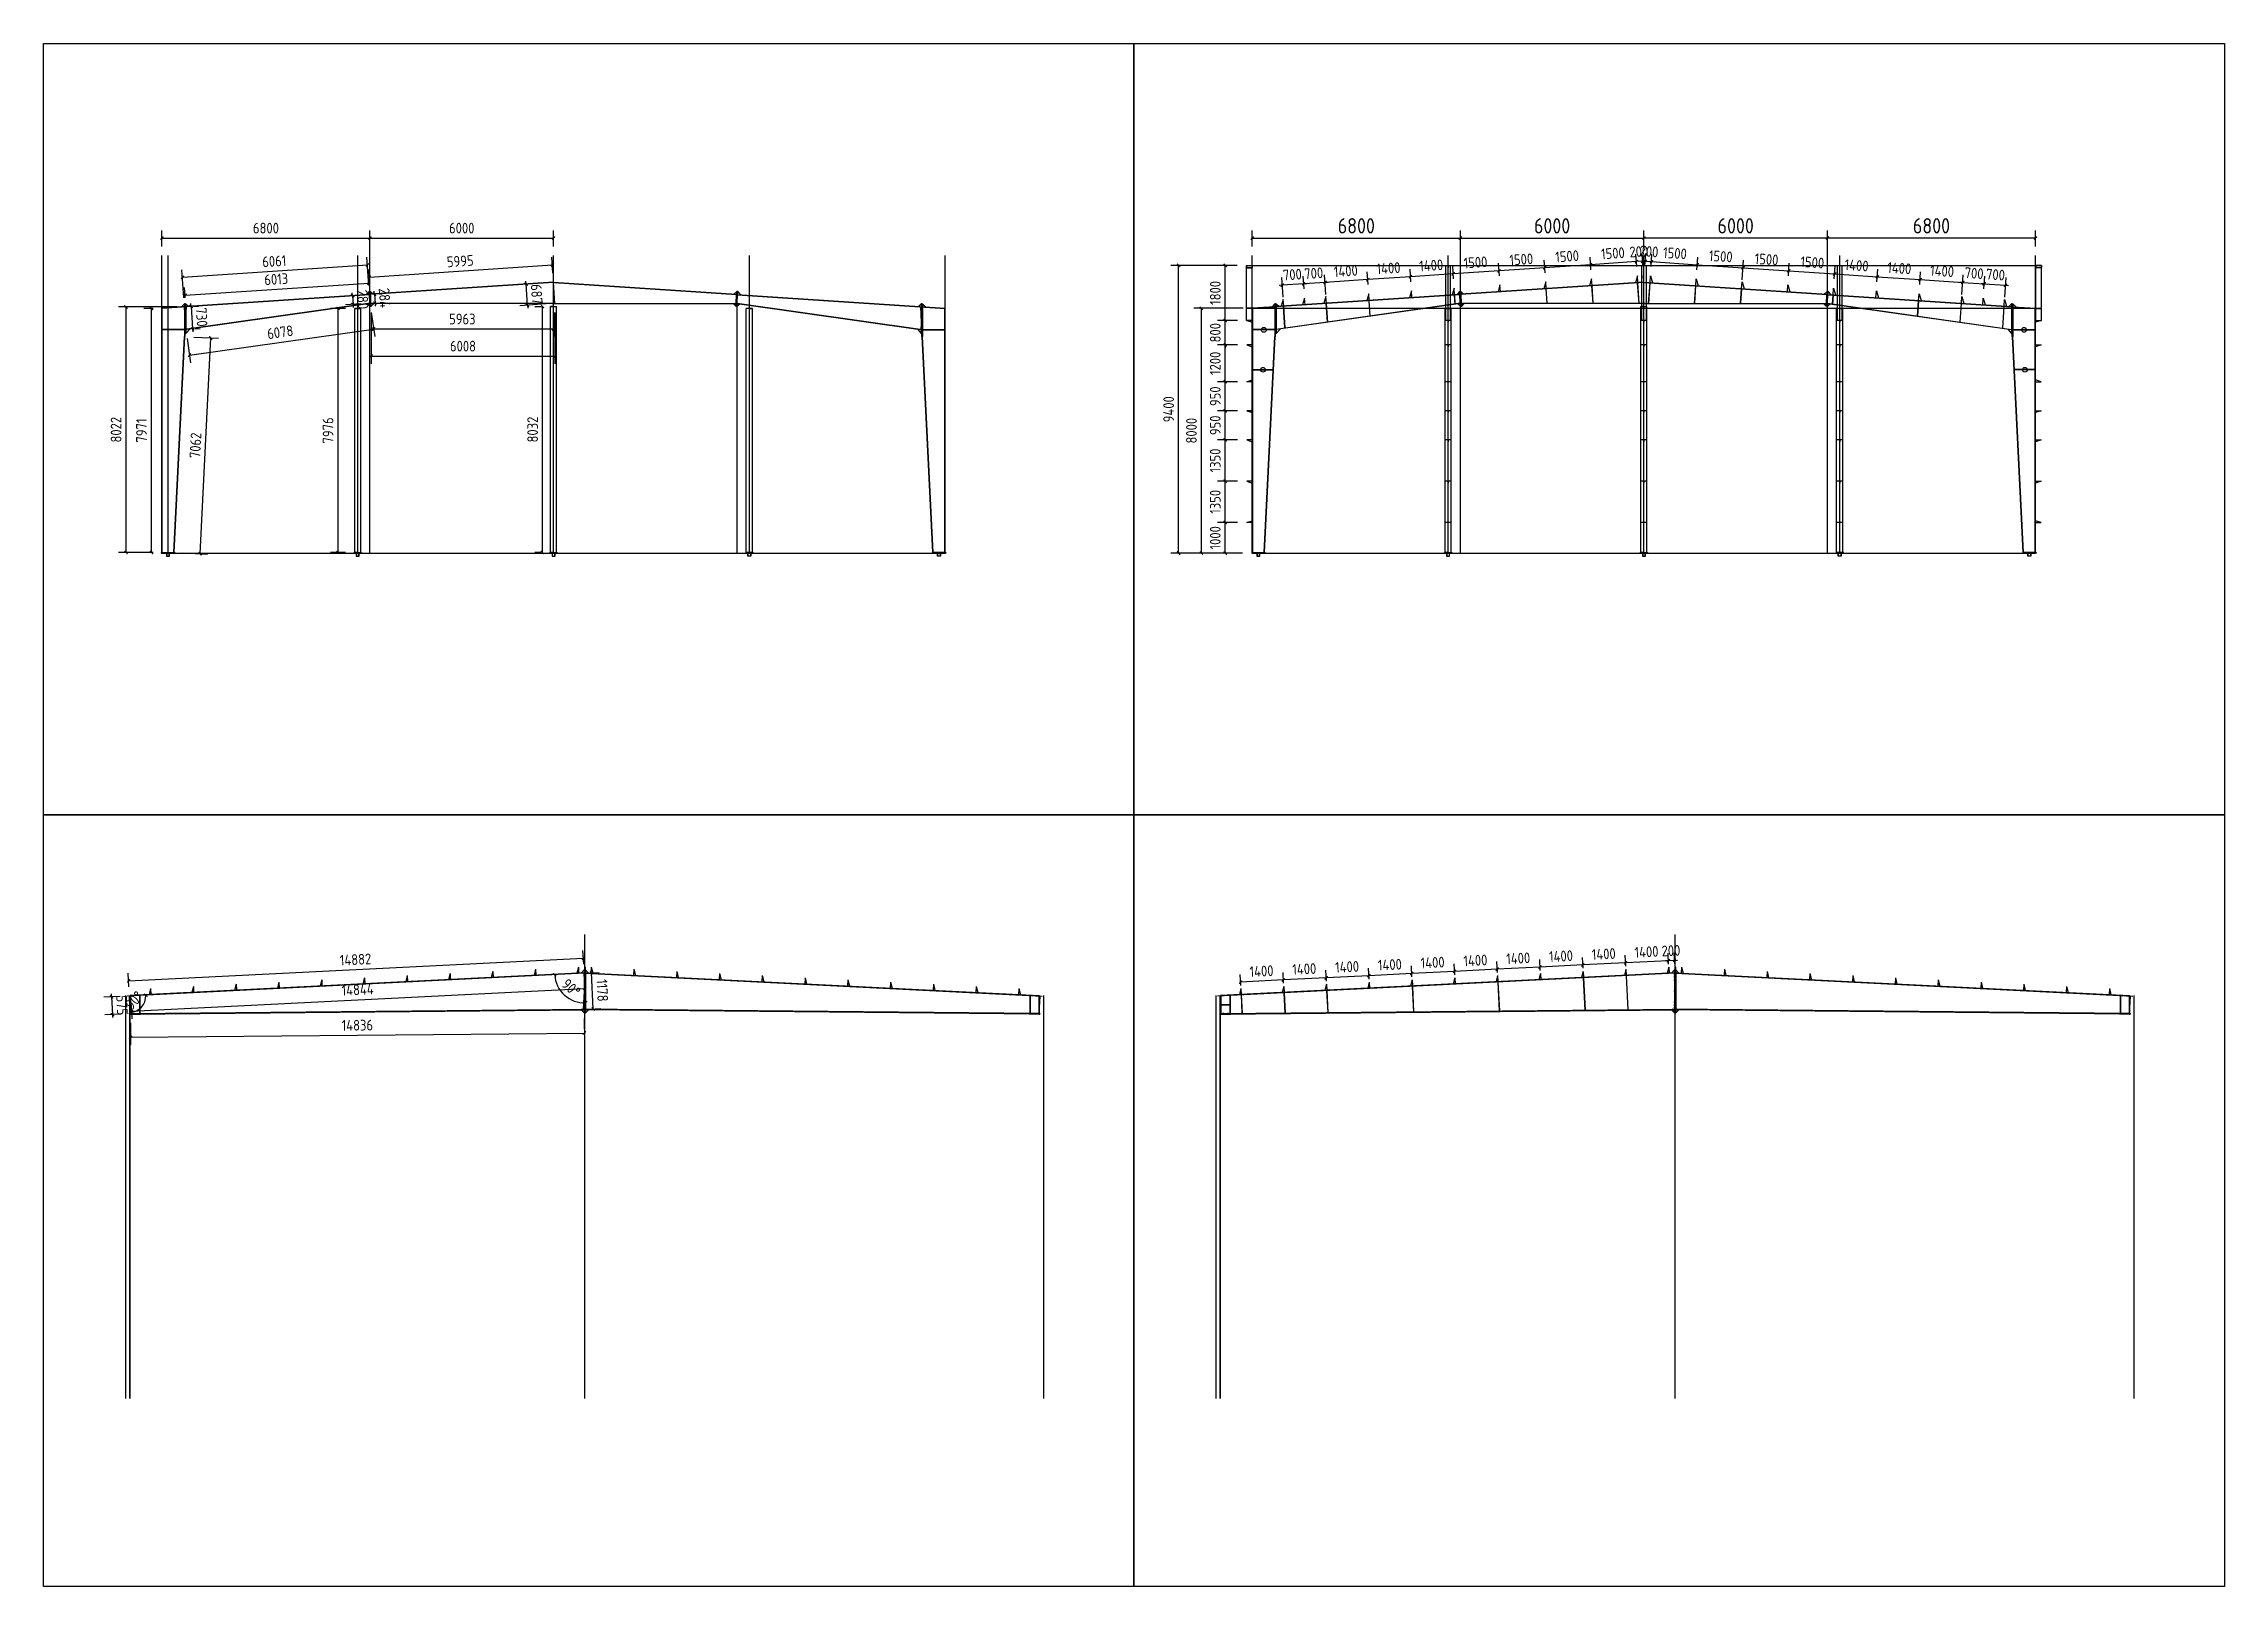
# Model space of a CAD drawing. Extents: x 564571 to 676920, y 109762 to 182243.
# Drawn here: x 566139 to 637419, y 109762 to 160162 of the extents above; entities that cross this region are included whole.
import ezdxf

# ---------------------------------------------------------------- set-up
doc = ezdxf.new("R2010")
doc.units = 0
doc.header["$LTSCALE"] = 1000
doc.header["$MEASUREMENT"] = 0
doc.layers.add('DOTE', color=1, linetype='Continuous')
doc.styles.get("Standard").update_dxf_attribs({"font": 'gbenor.shx', "bigfont": 'gbcbig.shx'})
doc.dimstyles.get("Standard").update_dxf_attribs({"dimscale": 100, "dimtxt": 3.5, "dimasz": 1, "dimexe": 2.5, "dimexo": 3, "dimgap": 1.5, "dimtad": 1, "dimdec": 0, "dimzin": 0, "dimdsep": 46, "dimtxsty": 'Standard', "dimblk": 'ARCHTICK', "dimcen": 0.09, "dimadec": 0, "dimazin": 0, "dimtfac": 1, "dimtdec": 0, "dimtix": 1, "dimtmove": 2, "dimatfit": 3, "dimfxl": 1, "dimtolj": 1, "dimtzin": 0, "dimarcsym": 0})

msp = doc.modelspace()

# ---------------------------------------------------------------- blocks, each defined once
blk = doc.blocks.new('_ArchTick')
at = {"color": 0, "linetype": 'ByBlock', "const_width": 0.4}
blk.add_lwpolyline([(-0.5, -0.5), (0.5, 0.5)], dxfattribs=at)
blk = doc.blocks.new('*D256')
at = {"color": 0, "lineweight": -2}
for p, q in [((584107, 128626), (584048, 129803)), ((584106, 129805), (584298, 129815)), ((584165, 128629), (584356, 128639))]:
    blk.add_line(p, q, dxfattribs=at)
at = {"layer": 'Defpoints', "color": 0}
for p in [(583807, 129790), (584048, 129803), (583866, 128614)]:
    blk.add_point(p, dxfattribs=at)
at = {"color": 0, "lineweight": -2, "xscale": 100, "yscale": 100, "zscale": 100}
for p, rotation in [((584048, 129803), 92.86240522610491), ((584107, 128626), 272.8624052261049)]:
    blk.add_blockref('_ArchTick', p, dxfattribs=dict(at, rotation=rotation))
at = {"color": 0, "insert": (584402, 129231), "char_height": 350, "attachment_point": 5, "rotation": 272.86241}
blk.add_mtext('\\A1;1178', dxfattribs=at)
blk = doc.blocks.new('*D257')
at = {"color": 0, "lineweight": -2}
for p, q in [((568643, 129032), (568111, 129006)), ((568361, 129018), (568356, 129118)), ((568361, 129018), (568389, 128444)), ((568672, 128458), (568140, 128431)), ((568389, 128444), (568394, 128344))]:
    blk.add_line(p, q, dxfattribs=at)
at = {"layer": 'Defpoints', "color": 0}
for p in [(568943, 129047), (568389, 128444), (568972, 128473)]:
    blk.add_point(p, dxfattribs=at)
at = {"color": 0, "lineweight": -2, "xscale": 100, "yscale": 100, "zscale": 100}
for p, rotation in [((568361, 129018), 272.8624052261216), ((568389, 128444), 92.86240522612162)]:
    blk.add_blockref('_ArchTick', p, dxfattribs=dict(at, rotation=rotation))
at = {"color": 0, "insert": (568700, 128747), "char_height": 350, "attachment_point": 5, "rotation": 272.86241}
blk.add_mtext('\\A1;575', dxfattribs=at)
blk = doc.blocks.new('*D258')
at = {"color": 0, "lineweight": -2}
for p, q in [((583792, 130090), (583769, 130537)), ((568928, 129347), (568906, 129794)), ((568918, 129544), (583782, 130287))]:
    blk.add_line(p, q, dxfattribs=at)
at = {"layer": 'Defpoints', "color": 0}
for p in [(583782, 130287), (583807, 129790), (568943, 129047)]:
    blk.add_point(p, dxfattribs=at)
at = {"color": 0, "lineweight": -2, "xscale": 100, "yscale": 100, "zscale": 100}
for p, rotation in [((583782, 130287), 2.862405226104862), ((568918, 129544), 182.8624052261049)]:
    blk.add_blockref('_ArchTick', p, dxfattribs=dict(at, rotation=rotation))
at = {"color": 0, "insert": (576334, 130240), "char_height": 350, "attachment_point": 5, "rotation": 2.86241}
blk.add_mtext('\\A1;14882', dxfattribs=at)
blk = doc.blocks.new('*D259')
at = {"color": 0, "lineweight": -2}
for p, q in [((569006, 128557), (583831, 129299)), ((583822, 129491), (583844, 129049)), ((568997, 128750), (569019, 128308))]:
    blk.add_line(p, q, dxfattribs=at)
at = {"layer": 'Defpoints', "color": 0}
for p in [(583807, 129790), (568982, 129049), (583831, 129299)]:
    blk.add_point(p, dxfattribs=at)
at = {"color": 0, "lineweight": -2, "xscale": 100, "yscale": 100, "zscale": 100}
for p, rotation in [((583831, 129299), 2.86240522610485), ((569006, 128557), 182.8624052261049)]:
    blk.add_blockref('_ArchTick', p, dxfattribs=dict(at, rotation=rotation))
at = {"color": 0, "insert": (576403, 129253), "char_height": 350, "attachment_point": 5, "rotation": 2.86241}
blk.add_mtext('\\A1;14844', dxfattribs=at)
blk = doc.blocks.new('*D260')
at = {"color": 0, "lineweight": -2}
for p, q in [((583810, 128314), (583817, 127590)), ((568975, 128173), (568982, 127449)), ((568979, 127699), (583814, 127840))]:
    blk.add_line(p, q, dxfattribs=at)
at = {"layer": 'Defpoints', "color": 0}
for p in [(568972, 128473), (583807, 128614), (583814, 127840)]:
    blk.add_point(p, dxfattribs=at)
at = {"color": 0, "lineweight": -2, "xscale": 100, "yscale": 100, "zscale": 100}
for p, rotation in [((568979, 127699), 180.5447888661694), ((583814, 127840), 0.5447888661694058)]:
    blk.add_blockref('_ArchTick', p, dxfattribs=dict(at, rotation=rotation))
at = {"color": 0, "insert": (576394, 128094), "char_height": 350, "attachment_point": 5, "rotation": 0.54479}
blk.add_mtext('\\A1;14836', dxfattribs=at)
blk = doc.blocks.new('*D261')
at = {"color": 0, "lineweight": -2}
for p, q in [((619252, 130093), (619234, 130451)), ((619452, 130103), (619434, 130461)), ((619247, 130202), (619147, 130197)), ((619446, 130212), (619247, 130202)), ((619446, 130212), (619546, 130217))]:
    blk.add_line(p, q, dxfattribs=at)
at = {"layer": 'Defpoints', "color": 0}
for p in [(619247, 130202), (619257, 129993), (619457, 130003)]:
    blk.add_point(p, dxfattribs=at)
at = {"color": 0, "lineweight": -2, "xscale": 100, "yscale": 100, "zscale": 100}
for p, rotation in [((619247, 130202), 2.862405226119264), ((619446, 130212), 182.8624052261193)]:
    blk.add_blockref('_ArchTick', p, dxfattribs=dict(at, rotation=rotation))
at = {"color": 0, "insert": (619330, 130531), "char_height": 350, "attachment_point": 5, "rotation": 2.86241}
blk.add_mtext('\\A1;200', dxfattribs=at)
blk = doc.blocks.new('*D262')
at = {"color": 0, "lineweight": -2}
for p, q in [((619252, 130093), (619234, 130451)), ((617854, 130023), (617836, 130381)), ((619247, 130202), (617848, 130132))]:
    blk.add_line(p, q, dxfattribs=at)
at = {"layer": 'Defpoints', "color": 0}
for p in [(617848, 130132), (617859, 129923), (619257, 129993)]:
    blk.add_point(p, dxfattribs=at)
at = {"color": 0, "lineweight": -2, "xscale": 100, "yscale": 100, "zscale": 100}
for p, rotation in [((617848, 130132), 182.8624052261192), ((619247, 130202), 2.862405226119265)]:
    blk.add_blockref('_ArchTick', p, dxfattribs=dict(at, rotation=rotation))
at = {"color": 0, "insert": (618531, 130491), "char_height": 350, "attachment_point": 5, "rotation": 2.86241}
blk.add_mtext('\\A1;1400', dxfattribs=at)
blk = doc.blocks.new('*D263')
at = {"color": 0, "lineweight": -2}
for p, q in [((616456, 129953), (616438, 130312)), ((617848, 130132), (616450, 130062)), ((617854, 130023), (617836, 130381))]:
    blk.add_line(p, q, dxfattribs=at)
at = {"layer": 'Defpoints', "color": 0}
for p in [(616450, 130062), (616461, 129853), (617859, 129923)]:
    blk.add_point(p, dxfattribs=at)
at = {"color": 0, "lineweight": -2, "xscale": 100, "yscale": 100, "zscale": 100}
for p, rotation in [((616450, 130062), 182.8624052261192), ((617848, 130132), 2.862405226119265)]:
    blk.add_blockref('_ArchTick', p, dxfattribs=dict(at, rotation=rotation))
at = {"color": 0, "insert": (617133, 130421), "char_height": 350, "attachment_point": 5, "rotation": 2.86241}
blk.add_mtext('\\A1;1400', dxfattribs=at)
blk = doc.blocks.new('*D264')
at = {"color": 0, "lineweight": -2}
for p, q in [((615057, 129883), (615039, 130242)), ((616450, 130062), (615052, 129992)), ((616456, 129953), (616438, 130312))]:
    blk.add_line(p, q, dxfattribs=at)
at = {"layer": 'Defpoints', "color": 0}
for p in [(615052, 129992), (615062, 129784), (616461, 129853)]:
    blk.add_point(p, dxfattribs=at)
at = {"color": 0, "lineweight": -2, "xscale": 100, "yscale": 100, "zscale": 100}
for p, rotation in [((615052, 129992), 182.8624052261192), ((616450, 130062), 2.862405226119265)]:
    blk.add_blockref('_ArchTick', p, dxfattribs=dict(at, rotation=rotation))
at = {"color": 0, "insert": (615735, 130351), "char_height": 350, "attachment_point": 5, "rotation": 2.86241}
blk.add_mtext('\\A1;1400', dxfattribs=at)
blk = doc.blocks.new('*D265')
at = {"color": 0, "lineweight": -2}
for p, q in [((613659, 129813), (613641, 130172)), ((615052, 129992), (613654, 129922)), ((615057, 129883), (615039, 130242))]:
    blk.add_line(p, q, dxfattribs=at)
at = {"layer": 'Defpoints', "color": 0}
for p in [(613654, 129922), (615062, 129784), (613664, 129714)]:
    blk.add_point(p, dxfattribs=at)
at = {"color": 0, "lineweight": -2, "xscale": 100, "yscale": 100, "zscale": 100}
for p, rotation in [((613654, 129922), 182.8624052261192), ((615052, 129992), 2.862405226119265)]:
    blk.add_blockref('_ArchTick', p, dxfattribs=dict(at, rotation=rotation))
at = {"color": 0, "insert": (614337, 130282), "char_height": 350, "attachment_point": 5, "rotation": 2.86241}
blk.add_mtext('\\A1;1400', dxfattribs=at)
blk = doc.blocks.new('*D266')
at = {"color": 0, "lineweight": -2}
for p, q in [((612261, 129744), (612243, 130102)), ((613654, 129922), (612255, 129852)), ((613659, 129813), (613641, 130172))]:
    blk.add_line(p, q, dxfattribs=at)
at = {"layer": 'Defpoints', "color": 0}
for p in [(612255, 129852), (612266, 129644), (613664, 129714)]:
    blk.add_point(p, dxfattribs=at)
at = {"color": 0, "lineweight": -2, "xscale": 100, "yscale": 100, "zscale": 100}
for p, rotation in [((612255, 129852), 182.8624052261192), ((613654, 129922), 2.862405226119265)]:
    blk.add_blockref('_ArchTick', p, dxfattribs=dict(at, rotation=rotation))
at = {"color": 0, "insert": (612938, 130212), "char_height": 350, "attachment_point": 5, "rotation": 2.86241}
blk.add_mtext('\\A1;1400', dxfattribs=at)
blk = doc.blocks.new('*D267')
at = {"color": 0, "lineweight": -2}
for p, q in [((610863, 129674), (610845, 130032)), ((612255, 129852), (610857, 129782)), ((612261, 129744), (612243, 130102))]:
    blk.add_line(p, q, dxfattribs=at)
at = {"layer": 'Defpoints', "color": 0}
for p in [(610857, 129782), (610868, 129574), (612266, 129644)]:
    blk.add_point(p, dxfattribs=at)
at = {"color": 0, "lineweight": -2, "xscale": 100, "yscale": 100, "zscale": 100}
for p, rotation in [((610857, 129782), 182.8624052261192), ((612255, 129852), 2.862405226119265)]:
    blk.add_blockref('_ArchTick', p, dxfattribs=dict(at, rotation=rotation))
at = {"color": 0, "insert": (611540, 130142), "char_height": 350, "attachment_point": 5, "rotation": 2.86241}
blk.add_mtext('\\A1;1400', dxfattribs=at)
blk = doc.blocks.new('*D268')
at = {"color": 0, "lineweight": -2}
for p, q in [((609464, 129604), (609446, 129962)), ((610857, 129782), (609459, 129712)), ((610863, 129674), (610845, 130032))]:
    blk.add_line(p, q, dxfattribs=at)
at = {"layer": 'Defpoints', "color": 0}
for p in [(609459, 129712), (609469, 129504), (610868, 129574)]:
    blk.add_point(p, dxfattribs=at)
at = {"color": 0, "lineweight": -2, "xscale": 100, "yscale": 100, "zscale": 100}
for p, rotation in [((609459, 129712), 182.8624052261192), ((610857, 129782), 2.862405226119265)]:
    blk.add_blockref('_ArchTick', p, dxfattribs=dict(at, rotation=rotation))
at = {"color": 0, "insert": (610142, 130072), "char_height": 350, "attachment_point": 5, "rotation": 2.86241}
blk.add_mtext('\\A1;1400', dxfattribs=at)
blk = doc.blocks.new('*D269')
at = {"color": 0, "lineweight": -2}
for p, q in [((608066, 129534), (608048, 129892)), ((609464, 129604), (609446, 129962)), ((609459, 129712), (608061, 129642))]:
    blk.add_line(p, q, dxfattribs=at)
at = {"layer": 'Defpoints', "color": 0}
for p in [(608061, 129642), (608071, 129434), (609469, 129504)]:
    blk.add_point(p, dxfattribs=at)
at = {"color": 0, "lineweight": -2, "xscale": 100, "yscale": 100, "zscale": 100}
for p, rotation in [((609459, 129712), 2.862405226119265), ((608061, 129642), 182.8624052261192)]:
    blk.add_blockref('_ArchTick', p, dxfattribs=dict(at, rotation=rotation))
at = {"color": 0, "insert": (608743, 130002), "char_height": 350, "attachment_point": 5, "rotation": 2.86241}
blk.add_mtext('\\A1;1400', dxfattribs=at)
blk = doc.blocks.new('*D270')
at = {"color": 0, "lineweight": -2}
for p, q in [((606668, 129464), (606650, 129822)), ((608066, 129534), (608048, 129892)), ((608061, 129642), (606662, 129572))]:
    blk.add_line(p, q, dxfattribs=at)
at = {"layer": 'Defpoints', "color": 0}
for p in [(606662, 129572), (606673, 129364), (608071, 129434)]:
    blk.add_point(p, dxfattribs=at)
at = {"color": 0, "lineweight": -2, "xscale": 100, "yscale": 100, "zscale": 100}
for p, rotation in [((606662, 129572), 182.8624052261192), ((608061, 129642), 2.862405226119265)]:
    blk.add_blockref('_ArchTick', p, dxfattribs=dict(at, rotation=rotation))
at = {"color": 0, "insert": (607345, 129932), "char_height": 350, "attachment_point": 5, "rotation": 2.86241}
blk.add_mtext('\\A1;1400', dxfattribs=at)
blk = doc.blocks.new('*D271')
at = {"color": 0, "lineweight": -2}
for p, q in [((605270, 129394), (605252, 129752)), ((606668, 129464), (606650, 129822)), ((606662, 129572), (605264, 129503))]:
    blk.add_line(p, q, dxfattribs=at)
at = {"layer": 'Defpoints', "color": 0}
for p in [(605264, 129503), (605275, 129294), (606673, 129364)]:
    blk.add_point(p, dxfattribs=at)
at = {"color": 0, "lineweight": -2, "xscale": 100, "yscale": 100, "zscale": 100}
for p, rotation in [((605264, 129503), 182.8624052261192), ((606662, 129572), 2.862405226119265)]:
    blk.add_blockref('_ArchTick', p, dxfattribs=dict(at, rotation=rotation))
at = {"color": 0, "insert": (605947, 129862), "char_height": 350, "attachment_point": 5, "rotation": 2.86241}
blk.add_mtext('\\A1;1400', dxfattribs=at)
blk = doc.blocks.new('*D316')
at = {"color": 0, "lineweight": -2}
blk.add_arc((583807, 129790), 961, 182.86241, 272.86241, dxfattribs=at)
at = {"layer": 'Defpoints', "color": 0}
for p in [(583807, 129790), (583827, 129791), (568872, 129044), (582999, 129269), (583866, 128614)]:
    blk.add_point(p, dxfattribs=at)
at = {"color": 0, "lineweight": -2, "xscale": 100, "yscale": 100, "zscale": 100}
for p, rotation in [((582847, 129742), 92.8624052261119), ((583855, 128830), 2.862405226108313)]:
    blk.add_blockref('_ArchTick', p, dxfattribs=dict(at, rotation=rotation))
at = {"color": 0, "insert": (583380, 129319), "char_height": 350, "attachment_point": 5, "rotation": 317.86241}
blk.add_mtext('\\A1;90°', dxfattribs=at)
blk = doc.blocks.new('*D317')
at = {"color": 0, "lineweight": -2}
blk.add_arc((568943, 129047), 534, 272.86241, 2.86241, dxfattribs=at)
at = {"layer": 'Defpoints', "color": 0}
for p in [(583827, 129791), (568872, 129044), (568943, 129047), (568972, 128473), (569233, 128598)]:
    blk.add_point(p, dxfattribs=at)
at = {"color": 0, "lineweight": -2, "xscale": 100, "yscale": 100, "zscale": 100}
for p, rotation in [((569477, 129074), 92.8624052261116), ((568970, 128513), 182.8624052261249)]:
    blk.add_blockref('_ArchTick', p, dxfattribs=dict(at, rotation=rotation))
at = {"color": 0, "insert": (569098, 128907), "char_height": 350, "attachment_point": 5, "rotation": 47.86241}
blk.add_mtext('\\A1;90°', dxfattribs=at)
blk = doc.blocks.new('*D205')
at = {"color": 0, "lineweight": -2}
for p, q in [((570006, 153536), (570006, 154061)), ((576806, 151849), (576806, 154061)), ((570006, 153811), (576806, 153811))]:
    blk.add_line(p, q, dxfattribs=at)
at = {"layer": 'Defpoints', "color": 0}
for p in [(576806, 153811), (570006, 153236), (576806, 151549)]:
    blk.add_point(p, dxfattribs=at)
at = {"color": 0, "lineweight": -2, "xscale": 100, "yscale": 100, "zscale": 100, "rotation": 180}
blk.add_blockref('_ArchTick', (570006, 153811), dxfattribs=at)
at = {"color": 0, "lineweight": -2, "xscale": 100, "yscale": 100, "zscale": 100}
blk.add_blockref('_ArchTick', (576806, 153811), dxfattribs=at)
at = {"color": 0, "insert": (573406, 154136), "char_height": 350, "attachment_point": 5}
blk.add_mtext('\\A1;6800', dxfattribs=at)
blk = doc.blocks.new('*D206')
at = {"color": 0, "lineweight": -2}
for p, q in [((576806, 151849), (576806, 154061)), ((582806, 153536), (582806, 154061)), ((576806, 153811), (582806, 153811))]:
    blk.add_line(p, q, dxfattribs=at)
at = {"layer": 'Defpoints', "color": 0}
for p in [(582806, 153811), (582806, 153236), (576806, 151549)]:
    blk.add_point(p, dxfattribs=at)
at = {"color": 0, "lineweight": -2, "xscale": 100, "yscale": 100, "zscale": 100, "rotation": 180}
blk.add_blockref('_ArchTick', (576806, 153811), dxfattribs=at)
at = {"color": 0, "lineweight": -2, "xscale": 100, "yscale": 100, "zscale": 100}
blk.add_blockref('_ArchTick', (582806, 153811), dxfattribs=at)
at = {"color": 0, "insert": (579806, 154136), "char_height": 350, "attachment_point": 5}
blk.add_mtext('\\A1;6000', dxfattribs=at)
blk = doc.blocks.new('*D207')
at = {"color": 0, "lineweight": -2}
for p, q in [((576489, 151940), (575986, 151906)), ((576236, 151923), (576229, 152023)), ((576236, 151923), (576254, 151644)), ((576508, 151661), (576005, 151627)), ((576254, 151644), (576261, 151544))]:
    blk.add_line(p, q, dxfattribs=at)
at = {"layer": 'Defpoints', "color": 0}
for p in [(576789, 151960), (576254, 151644), (576807, 151680)]:
    blk.add_point(p, dxfattribs=at)
at = {"color": 0, "lineweight": -2, "xscale": 100, "yscale": 100, "zscale": 100}
for p, rotation in [((576236, 151923), 273.8140748343022), ((576254, 151644), 93.81407483430223)]:
    blk.add_blockref('_ArchTick', p, dxfattribs=dict(at, rotation=rotation))
at = {"color": 0, "insert": (576569, 151805), "char_height": 350, "attachment_point": 5, "rotation": 273.81407}
blk.add_mtext('\\A1;280', dxfattribs=at)
blk = doc.blocks.new('*D208')
at = {"color": 0, "lineweight": -2}
for p, q in [((570958, 151571), (570951, 151671)), ((570958, 151571), (571006, 150843)), ((571040, 151577), (571207, 151588)), ((571006, 150843), (571013, 150743)), ((571089, 150848), (571256, 150859))]:
    blk.add_line(p, q, dxfattribs=at)
at = {"layer": 'Defpoints', "color": 0}
for p in [(570741, 151557), (570789, 150828), (571006, 150843)]:
    blk.add_point(p, dxfattribs=at)
at = {"color": 0, "lineweight": -2, "xscale": 100, "yscale": 100, "zscale": 100}
for p, rotation in [((570958, 151571), 273.8140748342923), ((571006, 150843), 93.81407483429233)]:
    blk.add_blockref('_ArchTick', p, dxfattribs=dict(at, rotation=rotation))
at = {"color": 0, "insert": (571306, 151229), "char_height": 350, "attachment_point": 5, "rotation": 273.81407}
blk.add_mtext('\\A1;730', dxfattribs=at)
blk = doc.blocks.new('*D209')
at = {"color": 0, "lineweight": -2}
for p, q in [((570721, 151856), (570659, 152778)), ((570676, 152528), (576724, 152931)), ((576769, 152259), (576707, 153181))]:
    blk.add_line(p, q, dxfattribs=at)
at = {"layer": 'Defpoints', "color": 0}
for p in [(576724, 152931), (576789, 151960), (570741, 151557)]:
    blk.add_point(p, dxfattribs=at)
at = {"color": 0, "lineweight": -2, "xscale": 100, "yscale": 100, "zscale": 100}
for p, rotation in [((570676, 152528), 183.8140748342907), ((576724, 152931), 3.81407483429067)]:
    blk.add_blockref('_ArchTick', p, dxfattribs=dict(at, rotation=rotation))
at = {"color": 0, "insert": (573678, 153054), "char_height": 350, "attachment_point": 5, "rotation": 3.81407}
blk.add_mtext('\\A1;6061', dxfattribs=at)
blk = doc.blocks.new('*D210')
at = {"color": 0, "lineweight": -2}
for p, q in [((576769, 152257), (576747, 152591)), ((570770, 151859), (570747, 152192)), ((570764, 151943), (576764, 152341))]:
    blk.add_line(p, q, dxfattribs=at)
at = {"layer": 'Defpoints', "color": 0}
for p in [(576764, 152341), (576789, 151958), (570789, 151560)]:
    blk.add_point(p, dxfattribs=at)
at = {"color": 0, "lineweight": -2, "xscale": 100, "yscale": 100, "zscale": 100}
for p, rotation in [((570764, 151943), 183.7971734249145), ((576764, 152341), 3.797173424914508)]:
    blk.add_blockref('_ArchTick', p, dxfattribs=dict(at, rotation=rotation))
at = {"color": 0, "insert": (573742, 152466), "char_height": 350, "attachment_point": 5, "rotation": 3.79717}
blk.add_mtext('\\A1;6013', dxfattribs=at)
blk = doc.blocks.new('*D211')
at = {"color": 0, "lineweight": -2}
for p, q in [((576849, 151383), (576962, 150592)), ((570831, 150531), (570944, 149739)), ((570909, 149987), (576927, 150839))]:
    blk.add_line(p, q, dxfattribs=at)
at = {"layer": 'Defpoints', "color": 0}
for p in [(576807, 151680), (570789, 150828), (576927, 150839)]:
    blk.add_point(p, dxfattribs=at)
at = {"color": 0, "lineweight": -2, "xscale": 100, "yscale": 100, "zscale": 100}
for p, rotation in [((576927, 150839), 8.059489575299224), ((570909, 149987), 188.0594895752992)]:
    blk.add_blockref('_ArchTick', p, dxfattribs=dict(at, rotation=rotation))
at = {"color": 0, "insert": (573872, 150735), "char_height": 350, "attachment_point": 5, "rotation": 8.05949}
blk.add_mtext('\\A1;6078', dxfattribs=at)
blk = doc.blocks.new('*D212')
at = {"color": 0, "lineweight": -2}
for p, q in [((569718, 151508), (569414, 151508)), ((569664, 143538), (569664, 151508)), ((569718, 143538), (569414, 143538))]:
    blk.add_line(p, q, dxfattribs=at)
at = {"layer": 'Defpoints', "color": 0}
for p in [(569664, 151508), (570018, 151508), (570018, 143538)]:
    blk.add_point(p, dxfattribs=at)
at = {"color": 0, "lineweight": -2, "xscale": 100, "yscale": 100, "zscale": 100}
for p, rotation in [((569664, 151508), 90), ((569664, 143538), 270)]:
    blk.add_blockref('_ArchTick', p, dxfattribs=dict(at, rotation=rotation))
at = {"color": 0, "insert": (569339, 147523), "char_height": 350, "attachment_point": 5, "rotation": 90}
blk.add_mtext('\\A1;7971', dxfattribs=at)
blk = doc.blocks.new('*D213')
at = {"color": 0, "lineweight": -2}
for p, q in [((570494, 151560), (568583, 151560)), ((568833, 143538), (568833, 151560)), ((569718, 143538), (568583, 143538))]:
    blk.add_line(p, q, dxfattribs=at)
at = {"layer": 'Defpoints', "color": 0}
for p in [(568833, 151560), (570794, 151560), (570018, 143538)]:
    blk.add_point(p, dxfattribs=at)
at = {"color": 0, "lineweight": -2, "xscale": 100, "yscale": 100, "zscale": 100}
for p, rotation in [((568833, 151560), 90), ((568833, 143538), 270)]:
    blk.add_blockref('_ArchTick', p, dxfattribs=dict(at, rotation=rotation))
at = {"color": 0, "insert": (568508, 147549), "char_height": 350, "attachment_point": 5, "rotation": 90}
blk.add_mtext('\\A1;8022', dxfattribs=at)
blk = doc.blocks.new('*D214')
at = {"color": 0, "lineweight": -2}
for p, q in [((571045, 150577), (571852, 150537)), ((571252, 143496), (571603, 150549)), ((570694, 143523), (571501, 143483))]:
    blk.add_line(p, q, dxfattribs=at)
at = {"layer": 'Defpoints', "color": 0}
for p in [(570745, 150592), (571603, 150549), (570394, 143538)]:
    blk.add_point(p, dxfattribs=at)
at = {"color": 0, "lineweight": -2, "xscale": 100, "yscale": 100, "zscale": 100}
for p, rotation in [((571603, 150549), 87.1494523439832), ((571252, 143496), 267.1494523439832)]:
    blk.add_blockref('_ArchTick', p, dxfattribs=dict(at, rotation=rotation))
at = {"color": 0, "insert": (571103, 147038), "char_height": 350, "attachment_point": 5, "rotation": 87.14945}
blk.add_mtext('\\A1;7062', dxfattribs=at)
blk = doc.blocks.new('*D215')
at = {"color": 0, "lineweight": -2}
for p, q in [((576954, 151973), (576947, 152073)), ((576954, 151973), (576973, 151689)), ((577124, 151984), (577203, 151989)), ((576973, 151689), (576979, 151590)), ((577143, 151701), (577222, 151706))]:
    blk.add_line(p, q, dxfattribs=at)
at = {"layer": 'Defpoints', "color": 0}
for p in [(576825, 151964), (576843, 151681), (576973, 151689)]:
    blk.add_point(p, dxfattribs=at)
at = {"color": 0, "lineweight": -2, "xscale": 100, "yscale": 100, "zscale": 100}
for p, rotation in [((576954, 151973), 273.7971734249205), ((576973, 151689), 93.79717342492052)]:
    blk.add_blockref('_ArchTick', p, dxfattribs=dict(at, rotation=rotation))
at = {"color": 0, "insert": (577287, 151853), "char_height": 350, "attachment_point": 5, "rotation": 273.79717}
blk.add_mtext('\\A1;284', dxfattribs=at)
blk = doc.blocks.new('*D216')
at = {"color": 0, "lineweight": -2}
for p, q in [((576843, 151381), (576843, 150593)), ((582806, 151377), (582806, 150590)), ((576843, 150843), (582806, 150840))]:
    blk.add_line(p, q, dxfattribs=at)
at = {"layer": 'Defpoints', "color": 0}
for p in [(576843, 151681), (582806, 151677), (582806, 150840)]:
    blk.add_point(p, dxfattribs=at)
at = {"color": 0, "lineweight": -2, "xscale": 100, "yscale": 100, "zscale": 100}
for p, rotation in [((576843, 150843), 179.967175752592), ((582806, 150840), 359.967175752592)]:
    blk.add_blockref('_ArchTick', p, dxfattribs=dict(at, rotation=rotation))
at = {"color": 0, "insert": (579825, 151166), "char_height": 350, "attachment_point": 5, "rotation": 359.96718}
blk.add_mtext('\\A1;5963', dxfattribs=at)
blk = doc.blocks.new('*D217')
at = {"color": 0, "lineweight": -2}
for p, q in [((576843, 151381), (576842, 149707)), ((582852, 151377), (582851, 149704)), ((576842, 149957), (582851, 149954))]:
    blk.add_line(p, q, dxfattribs=at)
at = {"layer": 'Defpoints', "color": 0}
for p in [(576843, 151681), (582852, 151677), (582851, 149954)]:
    blk.add_point(p, dxfattribs=at)
at = {"color": 0, "lineweight": -2, "xscale": 100, "yscale": 100, "zscale": 100}
for p, rotation in [((576842, 149957), 179.9671757525923), ((582851, 149954), 359.9671757525924)]:
    blk.add_blockref('_ArchTick', p, dxfattribs=dict(at, rotation=rotation))
at = {"color": 0, "insert": (579847, 150280), "char_height": 350, "attachment_point": 5, "rotation": 359.96718}
blk.add_mtext('\\A1;6008', dxfattribs=at)
blk = doc.blocks.new('*D218')
at = {"color": 0, "lineweight": -2}
for p, q in [((576006, 151514), (575513, 151514)), ((575763, 143538), (575763, 151514)), ((576006, 143538), (575513, 143538))]:
    blk.add_line(p, q, dxfattribs=at)
at = {"layer": 'Defpoints', "color": 0}
for p in [(575763, 151514), (576306, 151514), (576306, 143538)]:
    blk.add_point(p, dxfattribs=at)
at = {"color": 0, "lineweight": -2, "xscale": 100, "yscale": 100, "zscale": 100}
for p, rotation in [((575763, 151514), 90), ((575763, 143538), 270)]:
    blk.add_blockref('_ArchTick', p, dxfattribs=dict(at, rotation=rotation))
at = {"color": 0, "insert": (575438, 147526), "char_height": 350, "attachment_point": 5, "rotation": 90}
blk.add_mtext('\\A1;7976', dxfattribs=at)
blk = doc.blocks.new('*D219')
at = {"color": 0, "lineweight": -2}
for p, q in [((582507, 152343), (581660, 152287)), ((581909, 152303), (581902, 152403)), ((581955, 151618), (581909, 152303)), ((582553, 151657), (581705, 151601)), ((581955, 151618), (581961, 151518))]:
    blk.add_line(p, q, dxfattribs=at)
at = {"layer": 'Defpoints', "color": 0}
for p in [(581909, 152303), (582806, 152363), (582852, 151677)]:
    blk.add_point(p, dxfattribs=at)
at = {"color": 0, "lineweight": -2, "xscale": 100, "yscale": 100, "zscale": 100}
for p, rotation in [((581909, 152303), 273.8140748342848), ((581955, 151618), 93.81407483428484)]:
    blk.add_blockref('_ArchTick', p, dxfattribs=dict(at, rotation=rotation))
at = {"color": 0, "insert": (582256, 151982), "char_height": 350, "attachment_point": 5, "rotation": 273.81407}
blk.add_mtext('\\A1;687', dxfattribs=at)
blk = doc.blocks.new('*D220')
at = {"color": 0, "lineweight": -2}
for p, q in [((576805, 152264), (576770, 152783)), ((576787, 152533), (582769, 152932)), ((582787, 152662), (582752, 153181))]:
    blk.add_line(p, q, dxfattribs=at)
at = {"layer": 'Defpoints', "color": 0}
for p in [(582769, 152932), (576825, 151964), (582807, 152363)]:
    blk.add_point(p, dxfattribs=at)
at = {"color": 0, "lineweight": -2, "xscale": 100, "yscale": 100, "zscale": 100}
for p, rotation in [((576787, 152533), 183.8140748342909), ((582769, 152932), 3.814074834290835)]:
    blk.add_blockref('_ArchTick', p, dxfattribs=dict(at, rotation=rotation))
at = {"color": 0, "insert": (579756, 153057), "char_height": 350, "attachment_point": 5, "rotation": 3.81407}
blk.add_mtext('\\A1;5995', dxfattribs=at)
blk = doc.blocks.new('*D221')
at = {"color": 3, "lineweight": -2}
for p, q in [((605646, 153536), (605646, 154061)), ((612446, 151849), (612446, 154061)), ((605646, 153811), (612446, 153811))]:
    blk.add_line(p, q, dxfattribs=at)
at = {"layer": 'Defpoints', "color": 0}
for p in [(612446, 153811), (605646, 153236), (612446, 151549)]:
    blk.add_point(p, dxfattribs=at)
at = {"color": 3, "lineweight": -2, "xscale": 100, "yscale": 100, "zscale": 100, "rotation": 180}
blk.add_blockref('_ArchTick', (605646, 153811), dxfattribs=at)
at = {"color": 3, "lineweight": -2, "xscale": 100, "yscale": 100, "zscale": 100}
blk.add_blockref('_ArchTick', (612446, 153811), dxfattribs=at)
at = {"color": 0, "insert": (609046, 154211), "char_height": 500, "attachment_point": 5}
blk.add_mtext('\\A1;6800', dxfattribs=at)
blk = doc.blocks.new('*D222')
at = {"color": 3, "lineweight": -2}
for p, q in [((612446, 151849), (612446, 154061)), ((618446, 153536), (618446, 154061)), ((612446, 153811), (618446, 153811))]:
    blk.add_line(p, q, dxfattribs=at)
at = {"layer": 'Defpoints', "color": 0}
for p in [(618446, 153811), (618446, 153236), (612446, 151549)]:
    blk.add_point(p, dxfattribs=at)
at = {"color": 3, "lineweight": -2, "xscale": 100, "yscale": 100, "zscale": 100, "rotation": 180}
blk.add_blockref('_ArchTick', (612446, 153811), dxfattribs=at)
at = {"color": 3, "lineweight": -2, "xscale": 100, "yscale": 100, "zscale": 100}
blk.add_blockref('_ArchTick', (618446, 153811), dxfattribs=at)
at = {"color": 0, "insert": (615446, 154211), "char_height": 500, "attachment_point": 5}
blk.add_mtext('\\A1;6000', dxfattribs=at)
blk = doc.blocks.new('*D223')
at = {"color": 0, "lineweight": -2}
for p, q in [((618212, 152877), (618185, 153289)), ((618412, 152890), (618384, 153302)), ((618201, 153040), (618101, 153033)), ((618401, 153053), (618201, 153040)), ((618401, 153053), (618501, 153060))]:
    blk.add_line(p, q, dxfattribs=at)
at = {"layer": 'Defpoints', "color": 0}
for p in [(618201, 153040), (618232, 152577), (618432, 152591)]:
    blk.add_point(p, dxfattribs=at)
at = {"color": 0, "lineweight": -2, "xscale": 100, "yscale": 100, "zscale": 100}
for p, rotation in [((618201, 153040), 3.814074834315872), ((618401, 153053), 183.8140748343159)]:
    blk.add_blockref('_ArchTick', p, dxfattribs=dict(at, rotation=rotation))
at = {"color": 0, "insert": (618279, 153371), "char_height": 350, "attachment_point": 5, "rotation": 3.81407}
blk.add_mtext('\\A1;200', dxfattribs=at)
blk = doc.blocks.new('*D224')
at = {"color": 0, "lineweight": -2}
for p, q in [((618212, 152877), (618185, 153289)), ((616715, 152777), (616688, 153189)), ((618201, 153040), (616704, 152940))]:
    blk.add_line(p, q, dxfattribs=at)
at = {"layer": 'Defpoints', "color": 0}
for p in [(616704, 152940), (618232, 152577), (616735, 152477)]:
    blk.add_point(p, dxfattribs=at)
at = {"color": 0, "lineweight": -2, "xscale": 100, "yscale": 100, "zscale": 100}
for p, rotation in [((616704, 152940), 183.8140748343159), ((618201, 153040), 3.814074834315911)]:
    blk.add_blockref('_ArchTick', p, dxfattribs=dict(at, rotation=rotation))
at = {"color": 0, "insert": (617431, 153314), "char_height": 350, "attachment_point": 5, "rotation": 3.81407}
blk.add_mtext('\\A1;1500', dxfattribs=at)
blk = doc.blocks.new('*D225')
at = {"color": 0, "lineweight": -2}
for p, q in [((615219, 152677), (615191, 153090)), ((616704, 152940), (615208, 152840)), ((616715, 152777), (616688, 153189))]:
    blk.add_line(p, q, dxfattribs=at)
at = {"layer": 'Defpoints', "color": 0}
for p in [(615208, 152840), (615239, 152378), (616735, 152477)]:
    blk.add_point(p, dxfattribs=at)
at = {"color": 0, "lineweight": -2, "xscale": 100, "yscale": 100, "zscale": 100}
for p, rotation in [((615208, 152840), 183.8140748343159), ((616704, 152940), 3.814074834315911)]:
    blk.add_blockref('_ArchTick', p, dxfattribs=dict(at, rotation=rotation))
at = {"color": 0, "insert": (615935, 153214), "char_height": 350, "attachment_point": 5, "rotation": 3.81407}
blk.add_mtext('\\A1;1500', dxfattribs=at)
blk = doc.blocks.new('*D226')
at = {"color": 0, "lineweight": -2}
for p, q in [((613722, 152577), (613695, 152990)), ((615208, 152840), (613711, 152740)), ((615219, 152677), (615191, 153090))]:
    blk.add_line(p, q, dxfattribs=at)
at = {"layer": 'Defpoints', "color": 0}
for p in [(613711, 152740), (613742, 152278), (615239, 152378)]:
    blk.add_point(p, dxfattribs=at)
at = {"color": 0, "lineweight": -2, "xscale": 100, "yscale": 100, "zscale": 100}
for p, rotation in [((613711, 152740), 183.8140748343159), ((615208, 152840), 3.814074834315911)]:
    blk.add_blockref('_ArchTick', p, dxfattribs=dict(at, rotation=rotation))
at = {"color": 0, "insert": (614438, 153114), "char_height": 350, "attachment_point": 5, "rotation": 3.81407}
blk.add_mtext('\\A1;1500', dxfattribs=at)
blk = doc.blocks.new('*D227')
at = {"color": 0, "lineweight": -2}
for p, q in [((612225, 152477), (612198, 152890)), ((613711, 152740), (612214, 152640)), ((613722, 152577), (613695, 152990))]:
    blk.add_line(p, q, dxfattribs=at)
at = {"layer": 'Defpoints', "color": 0}
for p in [(612214, 152640), (612245, 152178), (613742, 152278)]:
    blk.add_point(p, dxfattribs=at)
at = {"color": 0, "lineweight": -2, "xscale": 100, "yscale": 100, "zscale": 100}
for p, rotation in [((612214, 152640), 183.8140748343159), ((613711, 152740), 3.814074834315911)]:
    blk.add_blockref('_ArchTick', p, dxfattribs=dict(at, rotation=rotation))
at = {"color": 0, "insert": (612941, 153015), "char_height": 350, "attachment_point": 5, "rotation": 3.81407}
blk.add_mtext('\\A1;1500', dxfattribs=at)
blk = doc.blocks.new('*D228')
at = {"color": 0, "lineweight": -2}
for p, q in [((610828, 152384), (610801, 152797)), ((612214, 152640), (610818, 152547)), ((612225, 152477), (612198, 152890))]:
    blk.add_line(p, q, dxfattribs=at)
at = {"layer": 'Defpoints', "color": 0}
for p in [(610818, 152547), (610848, 152085), (612245, 152178)]:
    blk.add_point(p, dxfattribs=at)
at = {"color": 0, "lineweight": -2, "xscale": 100, "yscale": 100, "zscale": 100}
for p, rotation in [((610818, 152547), 183.8140748343159), ((612214, 152640), 3.814074834315911)]:
    blk.add_blockref('_ArchTick', p, dxfattribs=dict(at, rotation=rotation))
at = {"color": 0, "insert": (611494, 152918), "char_height": 350, "attachment_point": 5, "rotation": 3.81407}
blk.add_mtext('\\A1;1400', dxfattribs=at)
blk = doc.blocks.new('*D229')
at = {"color": 0, "lineweight": -2}
for p, q in [((609432, 152291), (609404, 152704)), ((610818, 152547), (609421, 152454)), ((610828, 152384), (610801, 152797))]:
    blk.add_line(p, q, dxfattribs=at)
at = {"layer": 'Defpoints', "color": 0}
for p in [(609421, 152454), (609451, 151992), (610848, 152085)]:
    blk.add_point(p, dxfattribs=at)
at = {"color": 0, "lineweight": -2, "xscale": 100, "yscale": 100, "zscale": 100}
for p, rotation in [((610818, 152547), 3.814074834315911), ((609421, 152454), 183.8140748343159)]:
    blk.add_blockref('_ArchTick', p, dxfattribs=dict(at, rotation=rotation))
at = {"color": 0, "insert": (610097, 152825), "char_height": 350, "attachment_point": 5, "rotation": 3.81407}
blk.add_mtext('\\A1;1400', dxfattribs=at)
blk = doc.blocks.new('*D230')
at = {"color": 0, "lineweight": -2}
for p, q in [((608050, 151969), (608007, 152611)), ((609432, 152291), (609404, 152704)), ((609421, 152454), (608024, 152361))]:
    blk.add_line(p, q, dxfattribs=at)
at = {"layer": 'Defpoints', "color": 0}
for p in [(608024, 152361), (609451, 151992), (608070, 151669)]:
    blk.add_point(p, dxfattribs=at)
at = {"color": 0, "lineweight": -2, "xscale": 100, "yscale": 100, "zscale": 100}
for p, rotation in [((608024, 152361), 183.8140748343159), ((609421, 152454), 3.814074834315911)]:
    blk.add_blockref('_ArchTick', p, dxfattribs=dict(at, rotation=rotation))
at = {"color": 0, "insert": (608701, 152732), "char_height": 350, "attachment_point": 5, "rotation": 3.81407}
blk.add_mtext('\\A1;1400', dxfattribs=at)
blk = doc.blocks.new('*D231')
at = {"color": 0, "lineweight": -2}
for p, q in [((607336, 152152), (607309, 152564)), ((608050, 151969), (608007, 152611)), ((607325, 152315), (607226, 152308)), ((608024, 152361), (607325, 152315)), ((608024, 152361), (608124, 152368))]:
    blk.add_line(p, q, dxfattribs=at)
at = {"layer": 'Defpoints', "color": 0}
for p in [(607325, 152315), (607356, 151852), (608070, 151669)]:
    blk.add_point(p, dxfattribs=at)
at = {"color": 0, "lineweight": -2, "xscale": 100, "yscale": 100, "zscale": 100}
for p, rotation in [((607325, 152315), 3.814074834315872), ((608024, 152361), 183.8140748343159)]:
    blk.add_blockref('_ArchTick', p, dxfattribs=dict(at, rotation=rotation))
at = {"color": 0, "insert": (607653, 152662), "char_height": 350, "attachment_point": 5, "rotation": 3.81407}
blk.add_mtext('\\A1;700', dxfattribs=at)
blk = doc.blocks.new('*D232')
at = {"color": 0, "lineweight": -2}
for p, q in [((607336, 152152), (607309, 152564)), ((606627, 152268), (606527, 152261)), ((606653, 151875), (606610, 152517)), ((607325, 152315), (606627, 152268)), ((607325, 152315), (607425, 152321))]:
    blk.add_line(p, q, dxfattribs=at)
at = {"layer": 'Defpoints', "color": 0}
for p in [(606627, 152268), (607356, 151852), (606673, 151576)]:
    blk.add_point(p, dxfattribs=at)
at = {"color": 0, "lineweight": -2, "xscale": 100, "yscale": 100, "zscale": 100}
for p, rotation in [((606627, 152268), 3.814074834315872), ((607325, 152315), 183.8140748343159)]:
    blk.add_blockref('_ArchTick', p, dxfattribs=dict(at, rotation=rotation))
at = {"color": 0, "insert": (606954, 152616), "char_height": 350, "attachment_point": 5, "rotation": 3.81407}
blk.add_mtext('\\A1;700', dxfattribs=at)
blk = doc.blocks.new('*D233')
at = {"color": 0, "lineweight": -2}
for p, q in [((605166, 144518), (604509, 144518)), ((604759, 143518), (604759, 144518)), ((605326, 143518), (604509, 143518))]:
    blk.add_line(p, q, dxfattribs=at)
at = {"layer": 'Defpoints', "color": 0}
for p in [(604759, 144518), (605466, 144518), (605626, 143518)]:
    blk.add_point(p, dxfattribs=at)
at = {"color": 0, "lineweight": -2, "xscale": 100, "yscale": 100, "zscale": 100}
for p, rotation in [((604759, 144518), 90), ((604759, 143518), 270)]:
    blk.add_blockref('_ArchTick', p, dxfattribs=dict(at, rotation=rotation))
at = {"color": 0, "insert": (604434, 144018), "char_height": 350, "attachment_point": 5, "rotation": 90}
blk.add_mtext('\\A1;1000', dxfattribs=at)
blk = doc.blocks.new('*D234')
at = {"color": 0, "lineweight": -2}
for p, q in [((605166, 145868), (604509, 145868)), ((604759, 144518), (604759, 145868)), ((605166, 144518), (604509, 144518))]:
    blk.add_line(p, q, dxfattribs=at)
at = {"layer": 'Defpoints', "color": 0}
for p in [(604759, 145868), (605466, 145868), (605466, 144518)]:
    blk.add_point(p, dxfattribs=at)
at = {"color": 0, "lineweight": -2, "xscale": 100, "yscale": 100, "zscale": 100}
for p, rotation in [((604759, 145868), 90), ((604759, 144518), 270)]:
    blk.add_blockref('_ArchTick', p, dxfattribs=dict(at, rotation=rotation))
at = {"color": 0, "insert": (604434, 145193), "char_height": 350, "attachment_point": 5, "rotation": 90}
blk.add_mtext('\\A1;1350', dxfattribs=at)
blk = doc.blocks.new('*D235')
at = {"color": 0, "lineweight": -2}
for p, q in [((605166, 147218), (604509, 147218)), ((604759, 145868), (604759, 147218)), ((605166, 145868), (604509, 145868))]:
    blk.add_line(p, q, dxfattribs=at)
at = {"layer": 'Defpoints', "color": 0}
for p in [(604759, 147218), (605466, 147218), (605466, 145868)]:
    blk.add_point(p, dxfattribs=at)
at = {"color": 0, "lineweight": -2, "xscale": 100, "yscale": 100, "zscale": 100}
for p, rotation in [((604759, 147218), 90), ((604759, 145868), 270)]:
    blk.add_blockref('_ArchTick', p, dxfattribs=dict(at, rotation=rotation))
at = {"color": 0, "insert": (604434, 146543), "char_height": 350, "attachment_point": 5, "rotation": 90}
blk.add_mtext('\\A1;1350', dxfattribs=at)
blk = doc.blocks.new('*D236')
at = {"color": 0, "lineweight": -2}
for p, q in [((605166, 148168), (604509, 148168)), ((604759, 147218), (604759, 148168)), ((605166, 147218), (604509, 147218))]:
    blk.add_line(p, q, dxfattribs=at)
at = {"layer": 'Defpoints', "color": 0}
for p in [(604759, 148168), (605466, 148168), (605466, 147218)]:
    blk.add_point(p, dxfattribs=at)
at = {"color": 0, "lineweight": -2, "xscale": 100, "yscale": 100, "zscale": 100}
for p, rotation in [((604759, 148168), 90), ((604759, 147218), 270)]:
    blk.add_blockref('_ArchTick', p, dxfattribs=dict(at, rotation=rotation))
at = {"color": 0, "insert": (604434, 147693), "char_height": 350, "attachment_point": 5, "rotation": 90}
blk.add_mtext('\\A1;950', dxfattribs=at)
blk = doc.blocks.new('*D237')
at = {"color": 0, "lineweight": -2}
for p, q in [((605166, 149118), (604509, 149118)), ((604759, 148168), (604759, 149118)), ((605166, 148168), (604509, 148168))]:
    blk.add_line(p, q, dxfattribs=at)
at = {"layer": 'Defpoints', "color": 0}
for p in [(604759, 149118), (605466, 149118), (605466, 148168)]:
    blk.add_point(p, dxfattribs=at)
at = {"color": 0, "lineweight": -2, "xscale": 100, "yscale": 100, "zscale": 100}
for p, rotation in [((604759, 149118), 90), ((604759, 148168), 270)]:
    blk.add_blockref('_ArchTick', p, dxfattribs=dict(at, rotation=rotation))
at = {"color": 0, "insert": (604434, 148643), "char_height": 350, "attachment_point": 5, "rotation": 90}
blk.add_mtext('\\A1;950', dxfattribs=at)
blk = doc.blocks.new('*D238')
at = {"color": 0, "lineweight": -2}
for p, q in [((605166, 150318), (604509, 150318)), ((604759, 149118), (604759, 150318)), ((605166, 149118), (604509, 149118))]:
    blk.add_line(p, q, dxfattribs=at)
at = {"layer": 'Defpoints', "color": 0}
for p in [(604759, 150318), (605466, 150318), (605466, 149118)]:
    blk.add_point(p, dxfattribs=at)
at = {"color": 0, "lineweight": -2, "xscale": 100, "yscale": 100, "zscale": 100}
for p, rotation in [((604759, 150318), 90), ((604759, 149118), 270)]:
    blk.add_blockref('_ArchTick', p, dxfattribs=dict(at, rotation=rotation))
at = {"color": 0, "insert": (604434, 149718), "char_height": 350, "attachment_point": 5, "rotation": 90}
blk.add_mtext('\\A1;1200', dxfattribs=at)
blk = doc.blocks.new('*D239')
at = {"color": 0, "lineweight": -2}
for p, q in [((605166, 151118), (604511, 151118)), ((604761, 151118), (604761, 151218)), ((604761, 150318), (604761, 151118)), ((605166, 150318), (604511, 150318)), ((604761, 150318), (604761, 150218))]:
    blk.add_line(p, q, dxfattribs=at)
at = {"layer": 'Defpoints', "color": 0}
for p in [(604761, 151118), (605466, 151118), (605466, 150318)]:
    blk.add_point(p, dxfattribs=at)
at = {"color": 0, "lineweight": -2, "xscale": 100, "yscale": 100, "zscale": 100}
for p, rotation in [((604761, 151118), 270), ((604761, 150318), 90)]:
    blk.add_blockref('_ArchTick', p, dxfattribs=dict(at, rotation=rotation))
at = {"color": 0, "insert": (604436, 150718), "char_height": 350, "attachment_point": 5, "rotation": 90}
blk.add_mtext('\\A1;800', dxfattribs=at)
blk = doc.blocks.new('*D240')
at = {"color": 0, "lineweight": -2}
for p, q in [((605346, 151518), (603731, 151518)), ((603981, 143518), (603981, 151518)), ((605326, 143518), (603731, 143518))]:
    blk.add_line(p, q, dxfattribs=at)
at = {"layer": 'Defpoints', "color": 0}
for p in [(603981, 151518), (605646, 151518), (605626, 143518)]:
    blk.add_point(p, dxfattribs=at)
at = {"color": 0, "lineweight": -2, "xscale": 100, "yscale": 100, "zscale": 100}
for p, rotation in [((603981, 151518), 90), ((603981, 143518), 270)]:
    blk.add_blockref('_ArchTick', p, dxfattribs=dict(at, rotation=rotation))
at = {"color": 0, "insert": (603656, 147518), "char_height": 350, "attachment_point": 5, "rotation": 90}
blk.add_mtext('\\A1;8000', dxfattribs=at)
blk = doc.blocks.new('*D241')
at = {"color": 0, "lineweight": -2}
for p, q in [((605156, 152918), (602987, 152918)), ((603237, 143518), (603237, 152918)), ((605326, 143518), (602987, 143518))]:
    blk.add_line(p, q, dxfattribs=at)
at = {"layer": 'Defpoints', "color": 0}
for p in [(603237, 152918), (605456, 152918), (605626, 143518)]:
    blk.add_point(p, dxfattribs=at)
at = {"color": 0, "lineweight": -2, "xscale": 100, "yscale": 100, "zscale": 100}
for p, rotation in [((603237, 152918), 90), ((603237, 143518), 270)]:
    blk.add_blockref('_ArchTick', p, dxfattribs=dict(at, rotation=rotation))
at = {"color": 0, "insert": (602912, 148218), "char_height": 350, "attachment_point": 5, "rotation": 90}
blk.add_mtext('\\A1;9400', dxfattribs=at)
blk = doc.blocks.new('*D242')
at = {"color": 0, "lineweight": -2}
for p, q in [((605156, 152918), (604511, 152918)), ((604761, 151118), (604761, 152918)), ((605156, 151118), (604511, 151118))]:
    blk.add_line(p, q, dxfattribs=at)
at = {"layer": 'Defpoints', "color": 0}
for p in [(604761, 152918), (605456, 152918), (605456, 151118)]:
    blk.add_point(p, dxfattribs=at)
at = {"color": 0, "lineweight": -2, "xscale": 100, "yscale": 100, "zscale": 100}
for p, rotation in [((604761, 152918), 90), ((604761, 151118), 270)]:
    blk.add_blockref('_ArchTick', p, dxfattribs=dict(at, rotation=rotation))
at = {"color": 0, "insert": (604436, 152018), "char_height": 350, "attachment_point": 5, "rotation": 90}
blk.add_mtext('\\A1;1800', dxfattribs=at)
blk = doc.blocks.new('*D243')
at = {"color": 0, "lineweight": -2}
for p, q in [((582406, 151569), (582197, 151569)), ((582447, 143538), (582447, 151569)), ((582406, 143538), (582197, 143538))]:
    blk.add_line(p, q, dxfattribs=at)
at = {"layer": 'Defpoints', "color": 0}
for p in [(582447, 151569), (582706, 151569), (582706, 143538)]:
    blk.add_point(p, dxfattribs=at)
at = {"color": 0, "lineweight": -2, "xscale": 100, "yscale": 100, "zscale": 100}
for p, rotation in [((582447, 151569), 90), ((582447, 143538), 270)]:
    blk.add_blockref('_ArchTick', p, dxfattribs=dict(at, rotation=rotation))
at = {"color": 0, "insert": (582122, 147554), "char_height": 350, "attachment_point": 5, "rotation": 90}
blk.add_mtext('\\A1;8032', dxfattribs=at)
blk = doc.blocks.new('*D244')
at = {"color": 0, "lineweight": -2}
for p, q in [((618481, 152890), (618508, 153302)), ((618680, 152877), (618708, 153289)), ((618492, 153053), (618392, 153060)), ((618492, 153053), (618691, 153040)), ((618691, 153040), (618791, 153033))]:
    blk.add_line(p, q, dxfattribs=at)
at = {"layer": 'Defpoints', "color": 0}
for p in [(618461, 152591), (618660, 152577), (618691, 153040)]:
    blk.add_point(p, dxfattribs=at)
at = {"color": 0, "lineweight": -2, "xscale": 100, "yscale": 100, "zscale": 100}
for p, rotation in [((618492, 153053), 356.1859251662021), ((618691, 153040), 176.1859251662021)]:
    blk.add_blockref('_ArchTick', p, dxfattribs=dict(at, rotation=rotation))
at = {"color": 0, "insert": (618613, 153371), "char_height": 350, "attachment_point": 5, "rotation": 356.18593}
blk.add_mtext('\\A1;200', dxfattribs=at)
blk = doc.blocks.new('*D245')
at = {"color": 0, "lineweight": -2}
for p, q in [((618680, 152877), (618708, 153289)), ((618691, 153040), (620188, 152940)), ((620177, 152777), (620205, 153189))]:
    blk.add_line(p, q, dxfattribs=at)
at = {"layer": 'Defpoints', "color": 0}
for p in [(618660, 152577), (620188, 152940), (620157, 152477)]:
    blk.add_point(p, dxfattribs=at)
at = {"color": 0, "lineweight": -2, "xscale": 100, "yscale": 100, "zscale": 100}
for p, rotation in [((618691, 153040), 176.1859251658172), ((620188, 152940), 356.1859251658171)]:
    blk.add_blockref('_ArchTick', p, dxfattribs=dict(at, rotation=rotation))
at = {"color": 0, "insert": (619461, 153314), "char_height": 350, "attachment_point": 5, "rotation": 356.18593}
blk.add_mtext('\\A1;1500', dxfattribs=at)
blk = doc.blocks.new('*D246')
at = {"color": 0, "lineweight": -2}
for p, q in [((620177, 152777), (620205, 153189)), ((620188, 152940), (621685, 152840)), ((621659, 152450), (621701, 153090))]:
    blk.add_line(p, q, dxfattribs=at)
at = {"layer": 'Defpoints', "color": 0}
for p in [(621685, 152840), (620157, 152477), (621639, 152150)]:
    blk.add_point(p, dxfattribs=at)
at = {"color": 0, "lineweight": -2, "xscale": 100, "yscale": 100, "zscale": 100}
for p, rotation in [((620188, 152940), 176.1859251658172), ((621685, 152840), 356.1859251658171)]:
    blk.add_blockref('_ArchTick', p, dxfattribs=dict(at, rotation=rotation))
at = {"color": 0, "insert": (620958, 153214), "char_height": 350, "attachment_point": 5, "rotation": 356.18593}
blk.add_mtext('\\A1;1500', dxfattribs=at)
blk = doc.blocks.new('*D247')
at = {"color": 0, "lineweight": -2}
for p, q in [((621659, 152450), (621701, 153090)), ((621685, 152840), (623181, 152740)), ((623170, 152577), (623198, 152990))]:
    blk.add_line(p, q, dxfattribs=at)
at = {"layer": 'Defpoints', "color": 0}
for p in [(623181, 152740), (621639, 152150), (623150, 152278)]:
    blk.add_point(p, dxfattribs=at)
at = {"color": 0, "lineweight": -2, "xscale": 100, "yscale": 100, "zscale": 100}
for p, rotation in [((621685, 152840), 176.1859251658172), ((623181, 152740), 356.1859251658171)]:
    blk.add_blockref('_ArchTick', p, dxfattribs=dict(at, rotation=rotation))
at = {"color": 0, "insert": (622455, 153114), "char_height": 350, "attachment_point": 5, "rotation": 356.18593}
blk.add_mtext('\\A1;1500', dxfattribs=at)
blk = doc.blocks.new('*D248')
at = {"color": 0, "lineweight": -2}
for p, q in [((623170, 152577), (623198, 152990)), ((623181, 152740), (624678, 152640)), ((624667, 152477), (624695, 152890))]:
    blk.add_line(p, q, dxfattribs=at)
at = {"layer": 'Defpoints', "color": 0}
for p in [(624678, 152640), (623150, 152278), (624647, 152178)]:
    blk.add_point(p, dxfattribs=at)
at = {"color": 0, "lineweight": -2, "xscale": 100, "yscale": 100, "zscale": 100}
for p, rotation in [((623181, 152740), 176.1859251658172), ((624678, 152640), 356.1859251658171)]:
    blk.add_blockref('_ArchTick', p, dxfattribs=dict(at, rotation=rotation))
at = {"color": 0, "insert": (623951, 153015), "char_height": 350, "attachment_point": 5, "rotation": 356.18593}
blk.add_mtext('\\A1;1500', dxfattribs=at)
blk = doc.blocks.new('*D249')
at = {"color": 0, "lineweight": -2}
for p, q in [((624667, 152477), (624695, 152890)), ((624678, 152640), (626075, 152547)), ((626064, 152384), (626091, 152797))]:
    blk.add_line(p, q, dxfattribs=at)
at = {"layer": 'Defpoints', "color": 0}
for p in [(626075, 152547), (624647, 152178), (626044, 152085)]:
    blk.add_point(p, dxfattribs=at)
at = {"color": 0, "lineweight": -2, "xscale": 100, "yscale": 100, "zscale": 100}
for p, rotation in [((624678, 152640), 176.1859251658172), ((626075, 152547), 356.1859251658171)]:
    blk.add_blockref('_ArchTick', p, dxfattribs=dict(at, rotation=rotation))
at = {"color": 0, "insert": (625398, 152918), "char_height": 350, "attachment_point": 5, "rotation": 356.18593}
blk.add_mtext('\\A1;1400', dxfattribs=at)
blk = doc.blocks.new('*D250')
at = {"color": 0, "lineweight": -2}
for p, q in [((626064, 152384), (626091, 152797)), ((626075, 152547), (627472, 152454)), ((627461, 152291), (627488, 152704))]:
    blk.add_line(p, q, dxfattribs=at)
at = {"layer": 'Defpoints', "color": 0}
for p in [(626044, 152085), (627441, 151992), (627472, 152454)]:
    blk.add_point(p, dxfattribs=at)
at = {"color": 0, "lineweight": -2, "xscale": 100, "yscale": 100, "zscale": 100}
for p, rotation in [((626075, 152547), 176.1859251658172), ((627472, 152454), 356.1859251658171)]:
    blk.add_blockref('_ArchTick', p, dxfattribs=dict(at, rotation=rotation))
at = {"color": 0, "insert": (626795, 152825), "char_height": 350, "attachment_point": 5, "rotation": 356.18593}
blk.add_mtext('\\A1;1400', dxfattribs=at)
blk = doc.blocks.new('*D251')
at = {"color": 0, "lineweight": -2}
for p, q in [((627461, 152291), (627488, 152704)), ((628842, 151969), (628885, 152611)), ((627472, 152454), (628869, 152361))]:
    blk.add_line(p, q, dxfattribs=at)
at = {"layer": 'Defpoints', "color": 0}
for p in [(627441, 151992), (628869, 152361), (628822, 151669)]:
    blk.add_point(p, dxfattribs=at)
at = {"color": 0, "lineweight": -2, "xscale": 100, "yscale": 100, "zscale": 100}
for p, rotation in [((627472, 152454), 176.1859251658172), ((628869, 152361), 356.1859251658171)]:
    blk.add_blockref('_ArchTick', p, dxfattribs=dict(at, rotation=rotation))
at = {"color": 0, "insert": (628192, 152732), "char_height": 350, "attachment_point": 5, "rotation": 356.18593}
blk.add_mtext('\\A1;1400', dxfattribs=at)
blk = doc.blocks.new('*D252')
at = {"color": 0, "lineweight": -2}
for p, q in [((628842, 151969), (628885, 152611)), ((629556, 152152), (629584, 152564)), ((628869, 152361), (628769, 152368)), ((628869, 152361), (629567, 152315)), ((629567, 152315), (629667, 152308))]:
    blk.add_line(p, q, dxfattribs=at)
at = {"layer": 'Defpoints', "color": 0}
for p in [(629536, 151852), (629567, 152315), (628822, 151669)]:
    blk.add_point(p, dxfattribs=at)
at = {"color": 0, "lineweight": -2, "xscale": 100, "yscale": 100, "zscale": 100}
for p, rotation in [((628869, 152361), 356.1859251658171), ((629567, 152315), 176.1859251658172)]:
    blk.add_blockref('_ArchTick', p, dxfattribs=dict(at, rotation=rotation))
at = {"color": 0, "insert": (629239, 152662), "char_height": 350, "attachment_point": 5, "rotation": 356.18593}
blk.add_mtext('\\A1;700', dxfattribs=at)
blk = doc.blocks.new('*D253')
at = {"color": 0, "lineweight": -2}
for p, q in [((629556, 152152), (629584, 152564)), ((629567, 152315), (629467, 152321)), ((629567, 152315), (630266, 152268)), ((630239, 151875), (630282, 152517)), ((630266, 152268), (630365, 152261))]:
    blk.add_line(p, q, dxfattribs=at)
at = {"layer": 'Defpoints', "color": 0}
for p in [(629536, 151852), (630266, 152268), (630219, 151576)]:
    blk.add_point(p, dxfattribs=at)
at = {"color": 0, "lineweight": -2, "xscale": 100, "yscale": 100, "zscale": 100}
for p, rotation in [((629567, 152315), 356.1859251658171), ((630266, 152268), 176.1859251658172)]:
    blk.add_blockref('_ArchTick', p, dxfattribs=dict(at, rotation=rotation))
at = {"color": 0, "insert": (629938, 152616), "char_height": 350, "attachment_point": 5, "rotation": 356.18593}
blk.add_mtext('\\A1;700', dxfattribs=at)
blk = doc.blocks.new('*D254')
at = {"color": 3, "lineweight": -2}
for p, q in [((624446, 151849), (624446, 154061)), ((631246, 153536), (631246, 154061)), ((631246, 153811), (624446, 153811))]:
    blk.add_line(p, q, dxfattribs=at)
at = {"layer": 'Defpoints', "color": 0}
for p in [(624446, 153811), (631246, 153236), (624446, 151549)]:
    blk.add_point(p, dxfattribs=at)
at = {"color": 3, "lineweight": -2, "xscale": 100, "yscale": 100, "zscale": 100}
for p, rotation in [((624446, 153811), 179.999999999333), ((631246, 153811), 359.999999999333)]:
    blk.add_blockref('_ArchTick', p, dxfattribs=dict(at, rotation=rotation))
at = {"color": 0, "insert": (627846, 154211), "char_height": 500, "attachment_point": 5}
blk.add_mtext('\\A1;6800', dxfattribs=at)
blk = doc.blocks.new('*D255')
at = {"color": 3, "lineweight": -2}
for p, q in [((618446, 153536), (618446, 154061)), ((624446, 151849), (624446, 154061)), ((624446, 153811), (618446, 153811))]:
    blk.add_line(p, q, dxfattribs=at)
at = {"layer": 'Defpoints', "color": 0}
for p in [(618446, 153811), (618446, 153236), (624446, 151549)]:
    blk.add_point(p, dxfattribs=at)
at = {"color": 3, "lineweight": -2, "xscale": 100, "yscale": 100, "zscale": 100}
for p, rotation in [((618446, 153811), 179.999999999333), ((624446, 153811), 359.999999999333)]:
    blk.add_blockref('_ArchTick', p, dxfattribs=dict(at, rotation=rotation))
at = {"color": 0, "insert": (621446, 154211), "char_height": 500, "attachment_point": 5}
blk.add_mtext('\\A1;6000', dxfattribs=at)

# ---------------------------------------------------------------- dimensions: what is measured, and where the dimension line sits
for base, p1, p2, picture, middle in [((576806.2, 153811.2), (570006.2, 153235.7), (576806.2, 151549.2), '*D205', (573406.2, 154136.2)), ((582806.2, 153811.2), (576806.2, 151549.2), (582806.2, 153235.7), '*D206', (579806.2, 154136.2))]:
    dim = msp.add_linear_dim(base=base, p1=p1, p2=p2, dimstyle='Standard')
    dim.commit()
    dim.dimension.update_dxf_attribs({"geometry": picture, "text_midpoint": middle})
for base, p1, p2, picture, middle in [((612446.2, 153811.2), (605646.2, 153235.7), (612446.2, 151549.2), '*D221', (609046.2, 154211.2)), ((618446.2, 153811.2), (612446.2, 151549.2), (618446.2, 153235.7), '*D222', (615446.2, 154211.2))]:
    dim = msp.add_linear_dim(base=base, p1=p1, p2=p2, dimstyle='Standard', override={"dimtxt": 5, "dimclrd": 3, "dimclre": 3})
    dim.commit()
    dim.dimension.update_dxf_attribs({"geometry": picture, "text_midpoint": middle})
for base, p1, p2, angle, override, picture, middle in [((618446.2, 153811.2), (624446.2, 151549.2), (618446.2, 153235.7), 180, {"dimtxt": 5, "dimclrd": 3, "dimclre": 3}, '*D255', (621446.2, 154211.2)), ((624446.2, 153811.2), (631246.2, 153235.7), (624446.2, 151549.2), 180, {"dimtxt": 5, "dimclrd": 3, "dimclre": 3}, '*D254', (627846.2, 154211.2)), ((612255.4, 129852.1), (613664, 129713.6), (612265.8, 129643.7), 2.862405, {"dimexo": 1}, '*D266', (612938.3, 130211.6)), ((613653.6, 129922), (615062.3, 129783.5), (613664, 129713.6), 2.862405, {"dimexo": 1}, '*D265', (614336.5, 130281.6)), ((615051.9, 129991.9), (616460.5, 129853.4), (615062.3, 129783.5), 2.862405, {"dimexo": 1}, '*D264', (615734.8, 130351.5)), ((616450.1, 130061.8), (617858.8, 129923.3), (616460.5, 129853.4), 2.862405, {"dimexo": 1}, '*D263', (617133, 130421.4)), ((617848.4, 130131.7), (619257, 129993.2), (617858.8, 129923.3), 2.862405, {"dimexo": 1}, '*D262', (618531.3, 130491.3)), ((605264.1, 129502.5), (606672.8, 129364), (605274.5, 129294.1), 2.862405, {"dimexo": 1}, '*D271', (605947, 129862.1)), ((606662.3, 129572.4), (608071, 129433.9), (606672.8, 129364), 2.862405, {"dimexo": 1}, '*D270', (607345.2, 129932)), ((608060.6, 129642.4), (609469.3, 129503.9), (608071, 129433.9), 2.862405, {"dimexo": 1}, '*D269', (608743.5, 130001.9)), ((609458.8, 129712.3), (610867.5, 129573.8), (609469.3, 129503.9), 2.862405, {"dimexo": 1}, '*D268', (610141.7, 130071.8)), ((610857.1, 129782.2), (612265.8, 129643.7), (610867.5, 129573.8), 2.862405, {"dimexo": 1}, '*D267', (611540, 130141.7))]:
    dim = msp.add_linear_dim(base=base, p1=p1, p2=p2, angle=angle, dimstyle='Standard', override=override)
    dim.commit()
    dim.dimension.update_dxf_attribs({"geometry": picture, "text_midpoint": middle})
at = {"color": 1}
for p1, p2, distance, picture, middle in [((570740.9, 151556.7), (576788.9, 151959.9), 973.6, '*D209', (573678.5, 153054)), ((576824.7, 151964.2), (582806.7, 152363), 570.1, '*D220', (579756.2, 153056.7)), ((570789.4, 151559.9), (576789, 151958.1), 383.9, '*D210', (573742.3, 152466.3)), ((576788.8, 151959.8), (576807.4, 151680.5), -554.2, '*D207', (576569.4, 151804.9)), ((576824.7, 151964.2), (576843.5, 151680.9), 129.4, '*D215', (577287.5, 151852.7)), ((582851.9, 151677.4), (582806.2, 152363), 899.1, '*D219', (582256.2, 151982)), ((570018.2, 143537.7), (570018.2, 151508.5), 354, '*D212', (569339.2, 147523.1)), ((570740.9, 151556.7), (570789.4, 150828.3), 217.4, '*D208', (571306.3, 151228.6)), ((570789.4, 150828.3), (576807.4, 151680.5), -849.8, '*D211', (573872, 150734.8)), ((576306.2, 143537.7), (576306.2, 151513.6), 543.7, '*D218', (575437.5, 147525.6)), ((576843.5, 151680.9), (582851.9, 151677.4), -1723.8, '*D217', (579846.9, 150280.4)), ((576843.5, 151680.9), (582806.2, 151677.5), -837.7, '*D216', (579824.5, 151166.5)), ((582706.2, 143537.7), (582706.2, 151569.5), 259.3, '*D243', (582121.9, 147553.6)), ((570394.2, 143538.3), (570745.4, 150591.7), -858.4, '*D214', (571102.5, 147038.5)), ((568943.1, 129047.3), (583806.8, 129790.5), 497.5, '*D258', (576333.8, 130240.3)), ((568981.8, 129049.2), (583806.8, 129790.5), -492.4, '*D259', (576402.6, 129252.6)), ((583865.6, 128614.3), (583806.8, 129790.5), -241.5, '*D256', (584401.9, 129230.7)), ((568943.1, 129047.3), (568971.8, 128472.7), -583.2, '*D257', (568699.5, 128747.1)), ((568971.8, 128472.7), (583806.8, 128613.8), -774.2, '*D260', (576393.6, 128094.1))]:
    dim = msp.add_aligned_dim(p1=p1, p2=p2, distance=distance, dimstyle='Standard', dxfattribs=at)
    dim.commit()
    dim.dimension.update_dxf_attribs({"geometry": picture, "text_midpoint": middle})
for base, p1, p2, angle, picture, middle in [((612214.5, 152640.5), (613742, 152277.9), (612245.3, 152178.1), 3.814075, '*D227', (612941.2, 153014.7)), ((613711.1, 152740.3), (615238.6, 152377.7), (613742, 152277.9), 3.814075, '*D226', (614437.9, 153114.4)), ((615207.8, 152840.1), (616735.3, 152477.5), (615238.6, 152377.7), 3.814075, '*D225', (615934.5, 153214.2)), ((616704.5, 152939.8), (618232, 152577.2), (616735.3, 152477.5), 3.814075, '*D224', (617431.2, 153314)), ((620187.9, 152939.8), (618660.4, 152577.2), (620157.1, 152477.5), 176.185925, '*D245', (619461.2, 153314)), ((621684.6, 152840.1), (620157.1, 152477.5), (621638.6, 152150.2), 176.185925, '*D246', (620957.8, 153214.2)), ((623181.2, 152740.3), (621638.6, 152150.2), (623150.4, 152277.9), 176.185925, '*D247', (622454.5, 153114.4)), ((624677.9, 152640.5), (623150.4, 152277.9), (624647.1, 152178.1), 176.185925, '*D248', (623951.2, 153014.7)), ((603237.4, 152917.7), (605626.2, 143517.7), (605456.2, 152917.7), 90, '*D241', (602912.4, 148217.7)), ((604760.6, 152917.7), (605456.2, 151117.7), (605456.2, 152917.7), 90, '*D242', (604435.6, 152017.7)), ((606626.9, 152268), (607356.1, 151852.2), (606673, 151576.1), 3.814075, '*D232', (606954.5, 152615.6)), ((607325.3, 152314.6), (608069.9, 151669.3), (607356.1, 151852.2), 3.814075, '*D231', (607652.9, 152662.1)), ((608023.8, 152361.1), (609451.5, 151991.9), (608069.9, 151669.3), 3.814075, '*D230', (608700.6, 152732)), ((609420.7, 152454.2), (610848.4, 152085), (609451.5, 151991.9), 3.814075, '*D229', (610097.5, 152825.1)), ((610817.6, 152547.4), (612245.3, 152178.1), (610848.4, 152085), 3.814075, '*D228', (611494.4, 152918.2)), ((626074.8, 152547.4), (624647.1, 152178.1), (626044, 152085), 176.185925, '*D249', (625398, 152918.2)), ((627471.7, 152454.2), (626044, 152085), (627440.9, 151991.9), 176.185925, '*D250', (626794.9, 152825.1)), ((628868.6, 152361.1), (627440.9, 151991.9), (628822.5, 151669.3), 176.185925, '*D251', (628191.8, 152732)), ((629567.1, 152314.6), (628822.5, 151669.3), (629536.2, 151852.2), 176.185925, '*D252', (629239.5, 152662.1)), ((630265.5, 152268), (629536.2, 151852.2), (630219.4, 151576.1), 176.185925, '*D253', (629937.9, 152615.6)), ((603981.4, 151517.7), (605626.2, 143517.7), (605646.2, 151517.7), 90, '*D240', (603656.4, 147517.7)), ((604760.6, 151117.7), (605466.2, 150317.7), (605466.2, 151117.7), 90, '*D239', (604435.6, 150717.7)), ((604759, 150317.7), (605466.2, 149117.7), (605466.2, 150317.7), 90, '*D238', (604434, 149717.7)), ((604759, 149117.7), (605466.2, 148167.7), (605466.2, 149117.7), 90, '*D237', (604434, 148642.7)), ((604759, 148167.7), (605466.2, 147217.7), (605466.2, 148167.7), 90, '*D236', (604434, 147692.7)), ((604759, 147217.7), (605466.2, 145867.7), (605466.2, 147217.7), 90, '*D235', (604434, 146542.7)), ((604759, 145867.7), (605466.2, 144517.7), (605466.2, 145867.7), 90, '*D234', (604434, 145192.7)), ((604759, 144517.7), (605626.2, 143517.7), (605466.2, 144517.7), 90, '*D233', (604434, 144017.7))]:
    dim = msp.add_linear_dim(base=base, p1=p1, p2=p2, angle=angle, dimstyle='Standard')
    dim.commit()
    dim.dimension.update_dxf_attribs({"geometry": picture, "text_midpoint": middle})
for p1, p2, distance, picture, middle in [((618431.6, 152590.5), (618232, 152577.2), -463.4, '*D223', (618279.3, 153370.5)), ((618460.8, 152590.5), (618660.4, 152577.2), 463.4, '*D244', (618613, 153370.5))]:
    dim = msp.add_aligned_dim(p1=p1, p2=p2, distance=distance, dimstyle='Standard')
    dim.commit()
    dim.dimension.update_dxf_attribs({"geometry": picture, "text_midpoint": middle})
dim = msp.add_linear_dim(base=(568832.5079, 151560.1704), p1=(570018.1861, 143537.6963), p2=(570793.6306, 151560.1704), angle=90, dimstyle='Standard', dxfattribs=at)
dim.commit()
dim.dimension.update_dxf_attribs({"geometry": '*D213', "text_midpoint": (568507.5079, 147548.9334)})
dim = msp.add_aligned_dim(p1=(619456.8, 130003.2), p2=(619257, 129993.2), distance=-208.7, dimstyle='Standard', override={"dimexo": 1})
dim.commit()
dim.dimension.update_dxf_attribs({"geometry": '*D261', "text_midpoint": (619330.3, 130531.2)})
for base, line1, picture, middle in [((569233.1, 128598.3), ((568971.8, 128472.7), (568943.1, 129047.3)), '*D317', (569098.4, 128906.7)), ((582999.4, 129268.9), ((583865.6, 128614.3), (583806.8, 129790.5)), '*D316', (583380, 129318.7))]:
    dim = msp.add_angular_dim_2l(base=base, line1=line1, line2=((583827.4, 129791.5), (568871.9, 129043.7)), dimstyle='Standard')
    dim.commit()
    dim.dimension.update_dxf_attribs({"geometry": picture, "text_midpoint": middle})

# ---------------------------------------------------------------- linework, layer by layer
for p, q in [((605456.2, 151117.7), (605456.2, 152917.7)), ((605456.2, 152917.7), (612046.2, 152917.7)), ((605456.2, 152847.7), (605636.2, 152847.7)), ((605456.2, 152841.7), (605636.2, 152841.7)), ((605636.2, 151117.7), (605636.2, 152917.7)), ((605646.2, 152917.7), (631246.2, 152917.7)), ((611976.2, 151117.7), (611976.2, 152917.7)), ((611976.2, 152917.7), (612116.2, 152917.7)), ((612046.2, 152917.7), (612046.2, 152847.7)), ((612116.2, 152917.7), (612116.2, 151117.7)), ((618232, 152577.2), (618166.8, 152352.4)), ((618246.6, 152357.7), (618232, 152577.2)), ((618376.2, 151117.7), (618376.2, 152917.7)), ((618446.2, 152371), (618431.6, 152590.5)), ((618516.2, 152917.7), (618516.2, 151117.7)), ((618645.7, 152357.7), (618660.4, 152577.2)), ((618660.4, 152577.2), (618725.6, 152352.4)), ((624776.2, 151117.7), (624776.2, 152917.7)), ((624916.2, 152917.7), (624916.2, 151117.7)), ((631256.2, 151117.7), (631256.2, 152917.7)), ((631436.2, 152847.7), (631256.2, 152847.7)), ((631436.2, 152841.7), (631256.2, 152841.7)), ((631436.2, 151117.7), (631436.2, 152917.7)), ((576806.2, 151971), (570006.2, 151517.7)), ((576806.9, 151961.1), (570006.9, 151507.7)), ((576782.3, 152059.6), (576698.4, 151963.8)), ((576782.3, 152059.6), (576818.2, 152062)), ((576814.1, 151580.7), (576782.3, 152059.6)), ((576832, 151581.9), (576800.2, 152060.8)), ((576806.2, 143537.7), (576806.2, 151971)), ((576850, 151583.1), (576818.2, 152062)), ((576818.2, 152062), (576913.9, 151978.2)), ((582806.2, 152371), (576824.1, 151972.2)), ((582806.7, 152363), (576824.7, 151964.2)), ((582806.2, 143517.7), (582806.2, 152371)), ((582806.2, 152371), (588788.2, 151972.2)), ((582806.2, 152363), (588787.7, 151964.2)), ((588794.2, 152062), (588698.4, 151978.2)), ((588762.4, 151583.1), (588794.2, 152062)), ((588780.4, 151581.9), (588812.1, 152060.8)), ((588830.1, 152059.6), (588794.2, 152062)), ((588798.3, 151580.7), (588830.1, 152059.6)), ((588805.5, 151961.1), (595605.5, 151507.7)), ((588806.2, 143537.7), (588806.2, 151971)), ((588806.2, 151971), (595606.2, 151517.7)), ((588830.1, 152059.6), (588914, 151963.8)), ((612428.2, 151969.8), (606429.4, 151569.9)), ((612428.9, 151959.9), (606429.4, 151559.9)), ((607356.1, 151852.2), (607290.9, 151627.3)), ((607370.8, 151632.7), (607356.1, 151852.2)), ((608054.6, 151898.7), (607989.4, 151673.9)), ((608069.2, 151679.2), (608054.6, 151898.7)), ((609451.5, 151991.9), (609386.3, 151767)), ((609466.1, 151772.4), (609451.5, 151991.9)), ((610848.4, 152085), (610783.2, 151860.2)), ((610863, 151865.5), (610848.4, 152085)), ((612245.3, 152178.1), (612180.1, 151953.3)), ((612259.9, 151958.6), (612245.3, 152178.1)), ((612274.1, 151656), (612254.6, 151948.2)), ((612280, 151656.8), (612260.6, 151948.6)), ((612422.3, 152059.6), (612338.4, 151963.8)), ((612422.3, 152059.6), (612458.2, 152062)), ((612454.1, 151580.7), (612422.3, 152059.6)), ((612472, 151581.9), (612440.2, 152060.8)), ((612446.2, 143537.7), (612446.2, 151971)), ((612446.9, 151961.1), (612446.2, 151961)), ((612490, 151583.1), (612458.2, 152062)), ((612458.2, 152062), (612553.9, 151978.2)), ((618446.2, 152371), (612464.1, 151972.2)), ((618446.7, 152363), (612464.7, 151964.2)), ((613742, 152277.9), (613676.8, 152053.1)), ((613756.6, 152058.4), (613742, 152277.9)), ((615238.6, 152377.7), (615173.5, 152152.8)), ((615253.3, 152158.2), (615238.6, 152377.7)), ((615279.2, 151679.3), (615247.8, 152149.8)), ((615285.2, 151679.3), (615253.8, 152150.2)), ((616735.3, 152477.5), (616670.1, 152252.6)), ((616750, 152257.9), (616735.3, 152477.5)), ((616782.6, 151678.4), (616744.5, 152249.6)), ((616788.6, 151678.4), (616750.5, 152250)), ((618286, 151677.6), (618241.2, 152349.3)), ((618292, 151677.6), (618247.2, 152349.7)), ((618446.2, 143517.7), (618446.2, 152371)), ((618446.2, 152371), (624428.2, 151972.2)), ((618446.2, 152363), (624427.7, 151964.2)), ((618600.4, 151677.6), (618645.2, 152349.7)), ((618606.4, 151677.6), (618651.2, 152349.3)), ((620103.8, 151678.4), (620141.9, 152250)), ((620109.8, 151678.4), (620147.9, 152249.6)), ((620142.4, 152257.9), (620157.1, 152477.5)), ((620157.1, 152477.5), (620222.2, 152252.6)), ((621607.2, 151679.3), (621638.6, 152150.2)), ((621613.2, 151679.3), (621644.6, 152149.8)), ((621639.1, 152158.2), (621653.7, 152377.7)), ((621653.7, 152377.7), (621718.9, 152152.8)), ((623135.8, 152058.4), (623150.4, 152277.9)), ((623150.4, 152277.9), (623215.6, 152053.1)), ((624434.2, 152062), (624338.4, 151978.2)), ((624402.4, 151583.1), (624434.2, 152062)), ((624420.4, 151581.9), (624452.1, 152060.8)), ((624470.1, 152059.6), (624434.2, 152062)), ((624438.3, 151580.7), (624470.1, 152059.6)), ((624445.5, 151961.1), (624446.2, 151961)), ((624446.2, 143537.7), (624446.2, 151971)), ((624463.5, 151959.9), (630463, 151559.9)), ((624464.1, 151969.8), (630463, 151569.9)), ((624470.1, 152059.6), (624554, 151963.8)), ((624612.3, 151656.8), (624631.8, 151948.6)), ((624618.3, 151656), (624637.8, 151948.2)), ((624632.5, 151958.6), (624647.1, 152178.1)), ((624647.1, 152178.1), (624712.3, 151953.3)), ((626029.4, 151865.5), (626044, 152085)), ((626044, 152085), (626109.2, 151860.2)), ((627426.3, 151772.4), (627440.9, 151991.9)), ((627440.9, 151991.9), (627506.1, 151767)), ((628823.2, 151679.2), (628837.8, 151898.7)), ((628837.8, 151898.7), (628903, 151673.9)), ((629521.6, 151632.7), (629536.2, 151852.2)), ((629536.2, 151852.2), (629601.4, 151627.3)), ((570006.2, 143517.7), (570006.2, 151517.7)), ((570018.2, 143537.7), (570018.2, 151518.5)), ((570650.9, 151560.7), (570745.4, 151661.7)), ((576807.4, 151680.5), (570745.4, 150822.1)), ((576808.1, 151670.5), (570745.4, 150812)), ((570767.4, 151661.7), (570745.4, 151661.7)), ((570745.4, 151661.7), (570745.4, 150591.7)), ((570767.4, 150591.7), (570767.4, 151661.7)), ((570767.4, 150591.7), (570767.4, 151661.7)), ((570767.4, 151661.7), (570789.4, 151661.7)), ((570767.4, 151033.5), (570794.2, 151571.6)), ((570767.4, 150792.2), (570806.2, 151571)), ((570789.4, 151661.7), (570789.4, 150691.7)), ((570789.4, 151661.7), (570881, 151576)), ((576306.2, 143537.7), (576306.2, 151513.6)), ((576406.2, 151513.6), (576306.2, 151513.6)), ((576306.2, 151513.6), (576506.2, 151513.6)), ((576506.2, 143537.7), (576506.2, 151513.6)), ((576814.1, 151580.7), (576719, 151657.9)), ((576814.1, 151580.7), (576850, 151583.1)), ((582851.9, 151677.4), (576843.5, 151680.9)), ((582806.2, 151669.5), (576844.1, 151672.9)), ((576850, 151583.1), (576934.1, 151672.8)), ((582706.2, 143537.7), (582706.2, 151569.5)), ((582706.2, 151569.5), (582906.2, 151569.5)), ((582760.5, 151677.4), (588768.9, 151680.9)), ((582806.2, 151669.5), (588768.3, 151672.9)), ((582906.2, 143537.7), (582906.2, 151569.5)), ((588762.4, 151583.1), (588678.3, 151672.8)), ((588798.3, 151580.7), (588762.4, 151583.1)), ((588798.3, 151580.7), (588893.4, 151657.9)), ((588804.3, 151670.5), (594867, 150812)), ((588804.9, 151680.5), (594867, 150822.1)), ((589106.2, 143537.7), (589106.2, 151513.6)), ((589306.2, 151513.6), (589106.2, 151513.6)), ((589206.2, 151513.6), (589306.2, 151513.6)), ((589306.2, 143537.7), (589306.2, 151513.6)), ((594823, 151661.7), (594731.4, 151576)), ((594845, 150792.2), (594806.2, 151571)), ((594845, 151033.5), (594818.2, 151571.6)), ((594823, 151661.7), (594823, 150691.7)), ((594845, 151661.7), (594823, 151661.7)), ((594845, 150591.7), (594845, 151661.7)), ((594845, 151661.7), (594867, 151661.7)), ((594845, 150591.7), (594845, 151661.7)), ((594867, 151661.7), (594867, 150591.7)), ((594961.5, 151560.7), (594867, 151661.7)), ((595594.2, 143537.7), (595594.2, 151518.5)), ((605636.2, 151517.7), (605456.2, 151517.7)), ((605636.2, 151511.7), (605456.2, 151511.7)), ((605646.2, 151117.7), (605456.2, 151117.7)), ((605466.2, 151117.7), (605646.2, 151057.7)), ((606385.4, 151567), (605646.2, 151517.7)), ((605646.2, 143517.7), (605646.2, 151517.7)), ((605646.2, 151517.7), (631246.2, 151517.7)), ((606385.4, 151557), (605646.9, 151507.7)), ((605658.2, 143537.7), (605658.2, 151518.5)), ((606290.9, 151560.7), (606385.4, 151661.7)), ((606454.4, 151616.7), (606360.4, 151616.7)), ((606454.4, 151516.7), (606360.4, 151516.7)), ((606407.4, 151661.7), (606385.4, 151661.7)), ((606385.4, 151661.7), (606385.4, 150591.7)), ((606407.4, 150591.7), (606407.4, 151661.7)), ((606407.4, 150591.7), (606407.4, 151661.7)), ((606407.4, 151661.7), (606429.4, 151661.7)), ((612447.4, 151680.5), (606429.4, 150828.3)), ((612448.1, 151670.5), (606429.4, 150818.2)), ((606429.4, 151661.7), (606429.4, 150691.7)), ((606429.4, 151661.7), (606521, 151576)), ((606657.7, 151805.6), (606592.5, 151580.8)), ((606672.3, 151586.1), (606657.7, 151805.6)), ((606714.1, 150868.7), (606667, 151575.7)), ((606720.1, 150869.5), (606673, 151576.1)), ((608104.1, 151065.5), (608063.9, 151668.9)), ((608110.1, 151066.3), (608069.9, 151669.3)), ((609494.1, 151262.3), (609460.8, 151762)), ((609500.1, 151263.2), (609466.8, 151762.4)), ((611946.2, 143537.7), (611946.2, 151513.6)), ((612046.2, 151513.6), (611946.2, 151513.6)), ((611946.2, 151513.6), (612146.2, 151513.6)), ((612136.2, 151117.7), (611956.2, 151117.7)), ((612046.2, 151117.7), (611976.2, 151117.7)), ((612046.2, 151117.7), (612046.2, 151057.7)), ((612146.2, 143537.7), (612146.2, 151513.6)), ((612454.1, 151580.7), (612359, 151657.9)), ((612454.1, 151580.7), (612490, 151583.1)), ((618491.9, 151677.4), (612483.5, 151680.9)), ((618446.2, 151669.5), (612484.1, 151672.9)), ((612490, 151583.1), (612574.1, 151672.8)), ((618346.2, 143537.7), (618346.2, 151569.5)), ((618346.2, 151569.5), (618546.2, 151569.5)), ((618536.2, 151117.7), (618356.2, 151117.7)), ((618400.5, 151677.4), (624408.9, 151680.9)), ((618446.2, 151669.5), (624408.3, 151672.9)), ((618446.2, 151117.7), (618446.2, 151057.7)), ((618546.2, 143537.7), (618546.2, 151569.5)), ((624402.4, 151583.1), (624318.3, 151672.8)), ((624438.3, 151580.7), (624402.4, 151583.1)), ((624438.3, 151580.7), (624533.4, 151657.9)), ((624444.3, 151670.5), (630463, 150818.2)), ((624444.9, 151680.5), (630463, 150828.3)), ((624746.2, 143537.7), (624746.2, 151513.6)), ((624946.2, 151513.6), (624746.2, 151513.6)), ((624936.2, 151117.7), (624756.2, 151117.7)), ((624846.2, 151513.6), (624946.2, 151513.6)), ((624846.2, 151117.7), (624846.2, 151057.7)), ((624946.2, 143537.7), (624946.2, 151513.6)), ((627392.3, 151263.2), (627425.6, 151762.4)), ((627398.3, 151262.3), (627431.6, 151762)), ((628782.3, 151066.3), (628822.5, 151669.3)), ((628788.2, 151065.5), (628828.5, 151668.9)), ((630172.3, 150869.5), (630219.4, 151576.1)), ((630178.2, 150868.7), (630225.4, 151575.7)), ((630220.1, 151586.1), (630234.7, 151805.6)), ((630234.7, 151805.6), (630299.9, 151580.8)), ((630463, 151661.7), (630371.4, 151576)), ((630463, 151661.7), (630463, 150691.7)), ((630485, 151661.7), (630463, 151661.7)), ((630485, 150591.7), (630485, 151661.7)), ((630485, 151661.7), (630507, 151661.7)), ((630485, 151558.4), (630485, 151661.7)), ((630485, 150591.7), (630485, 151158.3)), ((630507, 151661.7), (630507, 150591.7)), ((630601.5, 151560.7), (630507, 151661.7)), ((630507, 151567), (631246.2, 151517.7)), ((630507, 151557), (631245.5, 151507.7)), ((631234.2, 143537.7), (631234.2, 151518.5)), ((631246.2, 151117.7), (631436.2, 151117.7)), ((631426.2, 151117.7), (631246.2, 151057.7)), ((631256.2, 151517.7), (631436.2, 151517.7)), ((631256.2, 151511.7), (631436.2, 151511.7)), ((570745.4, 150822), (570018.2, 150822)), ((570745.4, 150812), (570018.2, 150812)), ((570394.2, 143538.3), (570745.4, 150591.7)), ((570406.2, 143537.7), (570757.4, 150591.7)), ((570745.4, 150591.7), (570757.4, 150591.7)), ((570745.4, 150591.7), (570767.4, 150591.7)), ((570789.4, 150691.7), (570767.4, 150691.7)), ((570914.7, 150836), (570789.4, 150691.7)), ((594697.7, 150836), (594823, 150691.7)), ((594823, 150691.7), (594845, 150691.7)), ((594867, 150591.7), (594845, 150591.7)), ((595206.2, 143537.7), (594854.9, 150591.7)), ((594867, 150591.7), (594854.9, 150591.7)), ((594867, 150822), (595594.2, 150822)), ((594867, 150812), (595594.2, 150812)), ((595218.2, 143538.3), (594867, 150591.7)), ((606385.4, 150822), (605658.2, 150822)), ((606385.4, 150812), (605658.2, 150812)), ((606034.2, 143538.3), (606385.4, 150591.7)), ((606046.2, 143537.7), (606397.4, 150591.7)), ((606385.4, 150591.7), (606397.4, 150591.7)), ((606385.4, 150591.7), (606407.4, 150591.7)), ((606429.4, 150691.7), (606407.4, 150691.7)), ((606554.7, 150836), (606429.4, 150691.7)), ((630337.7, 150836), (630463, 150691.7)), ((630463, 150691.7), (630485, 150691.7)), ((630507, 150591.7), (630485, 150591.7)), ((630846.2, 143537.7), (630494.9, 150591.7)), ((630507, 150591.7), (630494.9, 150591.7)), ((630507, 150822), (631234.2, 150822)), ((630507, 150822), (631234.2, 150822)), ((630507, 150812), (631234.2, 150812)), ((630507, 150812), (631234.2, 150812)), ((630858.2, 143538.3), (630507, 150591.7)), ((605646.2, 150317.7), (605466.2, 150317.7)), ((605466.2, 150317.7), (605646.2, 150257.7)), ((612136.2, 150317.7), (611956.2, 150317.7)), ((612046.2, 150317.7), (612046.2, 150257.7)), ((618536.2, 150317.7), (618356.2, 150317.7)), ((618446.2, 150317.7), (618446.2, 150257.7)), ((624936.2, 150317.7), (624756.2, 150317.7)), ((624846.2, 150317.7), (624846.2, 150257.7)), ((631246.2, 150317.7), (631426.2, 150317.7)), ((631426.2, 150317.7), (631246.2, 150257.7)), ((605466.2, 149117.7), (605646.2, 149177.7)), ((605646.2, 149117.7), (605466.2, 149117.7)), ((605658.2, 149517.7), (606331.9, 149517.7)), ((605658.2, 149509.7), (606331.5, 149509.7)), ((612136.2, 149117.7), (611956.2, 149117.7)), ((612046.2, 149117.7), (612046.2, 149177.7)), ((618536.2, 149117.7), (618356.2, 149117.7)), ((618446.2, 149117.7), (618446.2, 149177.7)), ((624936.2, 149117.7), (624756.2, 149117.7)), ((624846.2, 149117.7), (624846.2, 149177.7)), ((631234.2, 149517.7), (630560.4, 149517.7)), ((631234.2, 149509.7), (630560.8, 149509.7)), ((631426.2, 149117.7), (631246.2, 149177.7)), ((631246.2, 149117.7), (631426.2, 149117.7)), ((605646.2, 148167.7), (605466.2, 148167.7)), ((605466.2, 148167.7), (605646.2, 148107.7)), ((612136.2, 148167.7), (611956.2, 148167.7)), ((612046.2, 148167.7), (612046.2, 148107.7)), ((618536.2, 148167.7), (618356.2, 148167.7)), ((618446.2, 148167.7), (618446.2, 148107.7)), ((624936.2, 148167.7), (624756.2, 148167.7)), ((624846.2, 148167.7), (624846.2, 148107.7)), ((631246.2, 148167.7), (631426.2, 148167.7)), ((631426.2, 148167.7), (631246.2, 148107.7)), ((605646.2, 147217.7), (605466.2, 147217.7)), ((605466.2, 147217.7), (605646.2, 147157.7)), ((612136.2, 147217.7), (611956.2, 147217.7)), ((612046.2, 147217.7), (612046.2, 147157.7)), ((618536.2, 147217.7), (618356.2, 147217.7)), ((618446.2, 147217.7), (618446.2, 147157.7)), ((624936.2, 147217.7), (624756.2, 147217.7)), ((624846.2, 147217.7), (624846.2, 147157.7)), ((631246.2, 147217.7), (631426.2, 147217.7)), ((631426.2, 147217.7), (631246.2, 147157.7)), ((605646.2, 145867.7), (605466.2, 145867.7)), ((605466.2, 145867.7), (605646.2, 145807.7)), ((612136.2, 145867.7), (611956.2, 145867.7)), ((612046.2, 145867.7), (612046.2, 145807.7)), ((618536.2, 145867.7), (618356.2, 145867.7)), ((618446.2, 145867.7), (618446.2, 145807.7)), ((624936.2, 145867.7), (624756.2, 145867.7)), ((624846.2, 145867.7), (624846.2, 145807.7)), ((631246.2, 145867.7), (631426.2, 145867.7)), ((631426.2, 145867.7), (631246.2, 145807.7)), ((605466.2, 144517.7), (605646.2, 144577.7)), ((605646.2, 144517.7), (605466.2, 144517.7)), ((612136.2, 144517.7), (611956.2, 144517.7)), ((612046.2, 144517.7), (612046.2, 144577.7)), ((618536.2, 144517.7), (618356.2, 144517.7)), ((618446.2, 144517.7), (618446.2, 144577.7)), ((624936.2, 144517.7), (624756.2, 144517.7)), ((624846.2, 144517.7), (624846.2, 144577.7)), ((631426.2, 144517.7), (631246.2, 144577.7)), ((631246.2, 144517.7), (631426.2, 144517.7)), ((569986.2, 143537.7), (570426.2, 143537.7)), ((569986.2, 143537.7), (569986.2, 143517.7)), ((569986.2, 143517.7), (570426.2, 143517.7)), ((570006.2, 143517.7), (595606.2, 143517.7)), ((570206.2, 143517.7), (570156.2, 143517.7)), ((570156.2, 143517.7), (570156.2, 143417.7)), ((570156.2, 143417.7), (570256.2, 143417.7)), ((570166.2, 143517.7), (570166.2, 143417.7)), ((570246.2, 143417.7), (570246.2, 143517.7)), ((570256.2, 143417.7), (570256.2, 143517.7)), ((570426.2, 143537.7), (570426.2, 143517.7)), ((576286.2, 143517.7), (576286.2, 143537.7)), ((576286.2, 143537.7), (576526.2, 143537.7)), ((576406.2, 143517.7), (576286.2, 143517.7)), ((576526.2, 143517.7), (576286.2, 143517.7)), ((576406.2, 143537.7), (576306.2, 143537.7)), ((576406.2, 143517.7), (576356.2, 143517.7)), ((576356.2, 143517.7), (576356.2, 143417.7)), ((576356.2, 143417.7), (576456.2, 143417.7)), ((576366.2, 143517.7), (576366.2, 143417.7)), ((576446.2, 143417.7), (576446.2, 143517.7)), ((576456.2, 143417.7), (576456.2, 143517.7)), ((576526.2, 143537.7), (576526.2, 143517.7)), ((582686.2, 143517.7), (582686.2, 143537.7)), ((582686.2, 143537.7), (582926.2, 143537.7)), ((582806.2, 143517.7), (582686.2, 143517.7)), ((582926.2, 143517.7), (582686.2, 143517.7)), ((582806.2, 143537.7), (582706.2, 143537.7)), ((582806.2, 143517.7), (582756.2, 143517.7)), ((582756.2, 143517.7), (582756.2, 143417.7)), ((582756.2, 143417.7), (582856.2, 143417.7)), ((582766.2, 143517.7), (582766.2, 143417.7)), ((582846.2, 143417.7), (582846.2, 143517.7)), ((582856.2, 143417.7), (582856.2, 143517.7)), ((582926.2, 143537.7), (582926.2, 143517.7)), ((589326.2, 143537.7), (589086.2, 143537.7)), ((589086.2, 143537.7), (589086.2, 143517.7)), ((589086.2, 143517.7), (589326.2, 143517.7)), ((589156.2, 143417.7), (589156.2, 143517.7)), ((589256.2, 143417.7), (589156.2, 143417.7)), ((589166.2, 143417.7), (589166.2, 143517.7)), ((589206.2, 143537.7), (589306.2, 143537.7)), ((589206.2, 143517.7), (589326.2, 143517.7)), ((589206.2, 143517.7), (589256.2, 143517.7)), ((589246.2, 143517.7), (589246.2, 143417.7)), ((589256.2, 143517.7), (589256.2, 143417.7)), ((589326.2, 143517.7), (589326.2, 143537.7)), ((595626.2, 143537.7), (595186.2, 143537.7)), ((595186.2, 143537.7), (595186.2, 143517.7)), ((595626.2, 143517.7), (595186.2, 143517.7)), ((595356.2, 143417.7), (595356.2, 143517.7)), ((595456.2, 143417.7), (595356.2, 143417.7)), ((595366.2, 143417.7), (595366.2, 143517.7)), ((595406.2, 143517.7), (595456.2, 143517.7)), ((595446.2, 143517.7), (595446.2, 143417.7)), ((595456.2, 143517.7), (595456.2, 143417.7)), ((595626.2, 143537.7), (595626.2, 143517.7)), ((605626.2, 143537.7), (606066.2, 143537.7)), ((605626.2, 143537.7), (605626.2, 143517.7)), ((605626.2, 143517.7), (606066.2, 143517.7)), ((605646.2, 143517.7), (631246.2, 143517.7)), ((605846.2, 143517.7), (605796.2, 143517.7)), ((605796.2, 143517.7), (605796.2, 143417.7)), ((605796.2, 143417.7), (605896.2, 143417.7)), ((605806.2, 143517.7), (605806.2, 143417.7)), ((605886.2, 143417.7), (605886.2, 143517.7)), ((605896.2, 143417.7), (605896.2, 143517.7)), ((606066.2, 143537.7), (606066.2, 143517.7)), ((611926.2, 143517.7), (611926.2, 143537.7)), ((611926.2, 143537.7), (612166.2, 143537.7)), ((612046.2, 143517.7), (611926.2, 143517.7)), ((612166.2, 143517.7), (611926.2, 143517.7)), ((612046.2, 143537.7), (611946.2, 143537.7)), ((612046.2, 143517.7), (611996.2, 143517.7)), ((611996.2, 143517.7), (611996.2, 143417.7)), ((611996.2, 143417.7), (612096.2, 143417.7)), ((612006.2, 143517.7), (612006.2, 143417.7)), ((612086.2, 143417.7), (612086.2, 143517.7)), ((612096.2, 143417.7), (612096.2, 143517.7)), ((612166.2, 143537.7), (612166.2, 143517.7)), ((618326.2, 143517.7), (618326.2, 143537.7)), ((618326.2, 143537.7), (618566.2, 143537.7)), ((618446.2, 143517.7), (618326.2, 143517.7)), ((618566.2, 143517.7), (618326.2, 143517.7)), ((618446.2, 143537.7), (618346.2, 143537.7)), ((618446.2, 143517.7), (618396.2, 143517.7)), ((618396.2, 143517.7), (618396.2, 143417.7)), ((618396.2, 143417.7), (618496.2, 143417.7)), ((618406.2, 143517.7), (618406.2, 143417.7)), ((618486.2, 143417.7), (618486.2, 143517.7)), ((618496.2, 143417.7), (618496.2, 143517.7)), ((618566.2, 143537.7), (618566.2, 143517.7)), ((624966.2, 143537.7), (624726.2, 143537.7)), ((624726.2, 143537.7), (624726.2, 143517.7)), ((624726.2, 143517.7), (624966.2, 143517.7)), ((624796.2, 143417.7), (624796.2, 143517.7)), ((624896.2, 143417.7), (624796.2, 143417.7)), ((624806.2, 143417.7), (624806.2, 143517.7)), ((624846.2, 143537.7), (624946.2, 143537.7)), ((624846.2, 143517.7), (624966.2, 143517.7)), ((624846.2, 143517.7), (624896.2, 143517.7)), ((624886.2, 143517.7), (624886.2, 143417.7)), ((624896.2, 143517.7), (624896.2, 143417.7)), ((624966.2, 143517.7), (624966.2, 143537.7)), ((631266.2, 143537.7), (630826.2, 143537.7)), ((630826.2, 143537.7), (630826.2, 143517.7)), ((631266.2, 143517.7), (630826.2, 143517.7)), ((630996.2, 143417.7), (630996.2, 143517.7)), ((631096.2, 143417.7), (630996.2, 143417.7)), ((631006.2, 143417.7), (631006.2, 143517.7)), ((631046.2, 143517.7), (631096.2, 143517.7)), ((631086.2, 143517.7), (631086.2, 143417.7)), ((631096.2, 143517.7), (631096.2, 143417.7)), ((631266.2, 143537.7), (631266.2, 143517.7)), ((583827.4, 129791.5), (568871.9, 129043.7)), ((583826.8, 129803.5), (568971.8, 129060.7)), ((579422.3, 129783.5), (579372.3, 129580.8)), ((579422.3, 129783.5), (579432.3, 129583.8)), ((580820.5, 129853.4), (580770.6, 129650.7)), ((580820.5, 129853.4), (580830.5, 129653.7)), ((582218.8, 129923.3), (582168.9, 129720.6)), ((582218.8, 129923.3), (582228.8, 129723.6)), ((583617, 129993.2), (583567.1, 129790.5)), ((583617, 129993.2), (583627, 129793.5)), ((583705.9, 129797.4), (583806.8, 129903.5)), ((583806.8, 129903.5), (583806.8, 128503.5)), ((583806.8, 129903.5), (583846.8, 129903.5)), ((583806.8, 129903.5), (583806.8, 128503.5)), ((583846.8, 129903.5), (583806.8, 129903.5)), ((583816.8, 130003.2), (583826.8, 129803.5)), ((583826.2, 129791.5), (598781.7, 129043.7)), ((583836.8, 130003.2), (583826.8, 129803.5)), ((583826.8, 129903.5), (583826.8, 128503.5)), ((583826.8, 129903.5), (583826.8, 128503.5)), ((583826.8, 129803.5), (598681.8, 129060.7)), ((583846.8, 129903.5), (583846.8, 128503.5)), ((583846.8, 129903.5), (583846.8, 128503.5)), ((583947.7, 129797.4), (583846.8, 129903.5)), ((584036.5, 129993.2), (584026.5, 129793.5)), ((584036.5, 129993.2), (584086.5, 129790.5)), ((585434.8, 129923.3), (585424.8, 129723.6)), ((585434.8, 129923.3), (585484.7, 129720.6)), ((586833, 129853.4), (586823, 129653.7)), ((586833, 129853.4), (586883, 129650.7)), ((588231.3, 129783.5), (588221.3, 129583.8)), ((588231.3, 129783.5), (588281.2, 129580.8)), ((619467.4, 129791.5), (604511.9, 129043.7)), ((619466.8, 129803.5), (604611.8, 129060.7)), ((615062.3, 129783.5), (615012.3, 129580.8)), ((615062.3, 129783.5), (615072.3, 129583.8)), ((616460.5, 129853.4), (616410.6, 129650.7)), ((616460.5, 129853.4), (616470.5, 129653.7)), ((617858.8, 129923.3), (617808.9, 129720.6)), ((617858.8, 129923.3), (617868.8, 129723.6)), ((619257, 129993.2), (619207.1, 129790.5)), ((619257, 129993.2), (619267, 129793.5)), ((619345.9, 129797.4), (619446.8, 129903.5)), ((619506.8, 129853.5), (619426.8, 129853.5)), ((619506.8, 129743.5), (619426.8, 129743.5)), ((619446.8, 129903.5), (619446.8, 128503.5)), ((619446.8, 129903.5), (619486.8, 129903.5)), ((619446.8, 129903.5), (619446.8, 128503.5)), ((619486.8, 129903.5), (619446.8, 129903.5)), ((619456.8, 130003.2), (619466.8, 129803.5)), ((619466.2, 129791.5), (634421.7, 129043.7)), ((619476.8, 130003.2), (619466.8, 129803.5)), ((619466.8, 129903.5), (619466.8, 128503.5)), ((619466.8, 129903.5), (619466.8, 128503.5)), ((619466.8, 129803.5), (634321.8, 129060.7)), ((619486.8, 129903.5), (619486.8, 128503.5)), ((619587.7, 129797.4), (619486.8, 129903.5)), ((619676.5, 129993.2), (619666.5, 129793.5)), ((619676.5, 129993.2), (619726.5, 129790.5)), ((621074.8, 129923.3), (621064.8, 129723.6)), ((621074.8, 129923.3), (621124.7, 129720.6)), ((622473, 129853.4), (622463, 129653.7)), ((622473, 129853.4), (622523, 129650.7)), ((623871.3, 129783.5), (623861.3, 129583.8)), ((623871.3, 129783.5), (623921.2, 129580.8)), ((568971.8, 128472.7), (568943.1, 129047.3)), ((568971.8, 129060.7), (568971.8, 128480.7)), ((568971.8, 129060.7), (568971.8, 128460.7)), ((568981.8, 129049.2), (568981.8, 128480.7)), ((569271.8, 129063.7), (569271.8, 128480.7)), ((569281.8, 129064.2), (569281.8, 128480.7)), ((569634.5, 129294.1), (569584.6, 129091.4)), ((569634.5, 129294.1), (569644.5, 129094.4)), ((571032.8, 129364), (570982.8, 129161.3)), ((571032.8, 129364), (571042.8, 129164.3)), ((572431, 129433.9), (572381.1, 129231.2)), ((572431, 129433.9), (572441, 129234.2)), ((573829.3, 129503.9), (573779.3, 129301.1)), ((573829.3, 129503.9), (573839.3, 129304.1)), ((575227.5, 129573.8), (575177.6, 129371)), ((575227.5, 129573.8), (575237.5, 129374)), ((576625.8, 129643.7), (576575.8, 129440.9)), ((576625.8, 129643.7), (576635.8, 129443.9)), ((578024, 129713.6), (577974.1, 129510.8)), ((578024, 129713.6), (578034, 129513.8)), ((589629.5, 129713.6), (589619.5, 129513.8)), ((589629.5, 129713.6), (589679.5, 129510.8)), ((591027.8, 129643.7), (591017.8, 129443.9)), ((591027.8, 129643.7), (591077.7, 129440.9)), ((592426, 129573.8), (592416.1, 129374)), ((592426, 129573.8), (592476, 129371)), ((593824.3, 129503.9), (593814.3, 129304.1)), ((593824.3, 129503.9), (593874.2, 129301.1)), ((595222.5, 129433.9), (595212.6, 129234.2)), ((595222.5, 129433.9), (595272.5, 129231.2)), ((596620.8, 129364), (596610.8, 129164.3)), ((596620.8, 129364), (596670.7, 129161.3)), ((598019.1, 129294.1), (598009.1, 129094.4)), ((598019.1, 129294.1), (598069, 129091.4)), ((598371.8, 129064.2), (598371.8, 128480.7)), ((598381.8, 129063.7), (598381.8, 128480.7)), ((598671.8, 129049.2), (598671.8, 128480.7)), ((598681.8, 129060.7), (598681.8, 128480.7)), ((598681.8, 129060.7), (598681.8, 128460.7)), ((604611.8, 129060.7), (604611.8, 128480.7)), ((604611.8, 129060.7), (604611.8, 128460.7)), ((604621.8, 129049.2), (604621.8, 128480.7)), ((604911.8, 129063.7), (604911.8, 128480.7)), ((604921.8, 129064.2), (604921.8, 128480.7)), ((605274.5, 129294.1), (605224.6, 129091.4)), ((605274.5, 129294.1), (605284.5, 129094.4)), ((605277.1, 129082), (605307.2, 128479.3)), ((605285.1, 129082.4), (605315.2, 128479.4)), ((606672.8, 129364), (606622.8, 129161.3)), ((606672.8, 129364), (606682.8, 129164.3)), ((606675.4, 129151.9), (606708.3, 128492.7)), ((606683.3, 129152.3), (606716.3, 128492.7)), ((608071, 129433.9), (608021.1, 129231.2)), ((608071, 129433.9), (608081, 129234.2)), ((608073.6, 129221.8), (608109.4, 128506)), ((608081.6, 129222.2), (608117.4, 128506.1)), ((609469.3, 129503.9), (609419.3, 129301.1)), ((609469.3, 129503.9), (609479.3, 129304.1)), ((610867.5, 129573.8), (610817.6, 129371)), ((610867.5, 129573.8), (610877.5, 129374)), ((610870.1, 129361.6), (610911.6, 128532.6)), ((610878.1, 129362), (610919.6, 128532.7)), ((612265.8, 129643.7), (612215.8, 129440.9)), ((612265.8, 129643.7), (612275.8, 129443.9)), ((613664, 129713.6), (613614.1, 129510.8)), ((613664, 129713.6), (613674, 129513.8)), ((613666.6, 129501.5), (613713.7, 128559.3)), ((613674.6, 129501.9), (613721.7, 128559.4)), ((616463.1, 129641.3), (616515.9, 128585.9)), ((616471.1, 129641.7), (616523.9, 128586)), ((617861.4, 129711.2), (617917, 128599.2)), ((617869.4, 129711.6), (617925, 128599.3)), ((619506.8, 129668.5), (619426.8, 129668.5)), ((619506.8, 129558.5), (619426.8, 129558.5)), ((619506.8, 129203.5), (619426.8, 129203.5)), ((625269.5, 129713.6), (625259.5, 129513.8)), ((625269.5, 129713.6), (625319.5, 129510.8)), ((626667.8, 129643.7), (626657.8, 129443.9)), ((626667.8, 129643.7), (626717.7, 129440.9)), ((628066, 129573.8), (628056.1, 129374)), ((628066, 129573.8), (628116, 129371)), ((629464.3, 129503.9), (629454.3, 129304.1)), ((629464.3, 129503.9), (629514.2, 129301.1)), ((630862.5, 129433.9), (630852.6, 129234.2)), ((630862.5, 129433.9), (630912.5, 129231.2)), ((632260.8, 129364), (632250.8, 129164.3)), ((632260.8, 129364), (632310.7, 129161.3)), ((633659.1, 129294.1), (633649.1, 129094.4)), ((633659.1, 129294.1), (633709, 129091.4)), ((634011.8, 129064.2), (634011.8, 128480.7)), ((634021.8, 129063.7), (634021.8, 128480.7)), ((634311.8, 129049.2), (634311.8, 128480.7)), ((634321.8, 129060.7), (634321.8, 128480.7)), ((634321.8, 129060.7), (634321.8, 128460.7)), ((568951.8, 128480.7), (569301.8, 128480.7)), ((568951.8, 128480.7), (568951.8, 128460.7)), ((568971.8, 128460.7), (568951.8, 128460.7)), ((568951.8, 128460.7), (569301.8, 128460.7)), ((568971.8, 128472.7), (583926.7, 128614.9)), ((568971.8, 128460.7), (583826.8, 128602)), ((569301.8, 128480.7), (569301.8, 128460.7)), ((583708.4, 128600.9), (583806.8, 128503.5)), ((598681.8, 128472.7), (583726.9, 128614.9)), ((583806.8, 128503.5), (583846.8, 128503.5)), ((583846.8, 128503.5), (583806.8, 128503.5)), ((598681.8, 128460.7), (583826.8, 128602)), ((583945.1, 128600.9), (583846.8, 128503.5)), ((598701.8, 128480.7), (598351.8, 128480.7)), ((598351.8, 128480.7), (598351.8, 128460.7)), ((598701.8, 128460.7), (598351.8, 128460.7)), ((598681.8, 128460.7), (598701.8, 128460.7)), ((598701.8, 128480.7), (598701.8, 128460.7)), ((604591.8, 128480.7), (604941.8, 128480.7)), ((604591.8, 128480.7), (604591.8, 128460.7)), ((604611.8, 128460.7), (604591.8, 128460.7)), ((604591.8, 128460.7), (604941.8, 128460.7)), ((604611.8, 128472.7), (619566.7, 128614.9)), ((604611.8, 128460.7), (619466.8, 128602)), ((604621.8, 128770.7), (604911.8, 128770.7)), ((604621.8, 128762.7), (604911.8, 128762.7)), ((604691.8, 128500.7), (604691.8, 128440.7)), ((604841.8, 128500.7), (604841.8, 128440.7)), ((604941.8, 128480.7), (604941.8, 128460.7)), ((619348.4, 128600.9), (619446.8, 128503.5)), ((634321.8, 128472.7), (619366.9, 128614.9)), ((619506.8, 128848.5), (619426.8, 128848.5)), ((619506.8, 128738.5), (619426.8, 128738.5)), ((619506.8, 128663.5), (619426.8, 128663.5)), ((619506.8, 128553.5), (619426.8, 128553.5)), ((619446.8, 128503.5), (619486.8, 128503.5)), ((619486.8, 128503.5), (619446.8, 128503.5)), ((634321.8, 128460.7), (619466.8, 128602)), ((619585.1, 128600.9), (619486.8, 128503.5)), ((634341.8, 128480.7), (633991.8, 128480.7)), ((633991.8, 128480.7), (633991.8, 128460.7)), ((634341.8, 128460.7), (633991.8, 128460.7)), ((634321.8, 128460.7), (634341.8, 128460.7)), ((634341.8, 128480.7), (634341.8, 128460.7))]:
    msp.add_line(p, q)
at = {"color": 6}
for p, q in [((605456.2, 152917.7), (605636.2, 152917.7)), ((605456.2, 152917.7), (605456.2, 152847.7)), ((605456.2, 152847.7), (605476.2, 152847.7)), ((605458.4, 152915.5), (605458.4, 152849.9)), ((605458.4, 152915.5), (605634, 152915.5)), ((605458.4, 152849.9), (605476.2, 152849.9)), ((605476.2, 152849.9), (605476.2, 152847.7)), ((605634, 152849.9), (605616.2, 152849.9)), ((605616.2, 152849.9), (605616.2, 152847.7)), ((605636.2, 152847.7), (605616.2, 152847.7)), ((605634, 152915.5), (605634, 152849.9)), ((605636.2, 152917.7), (605636.2, 152847.7)), ((631436.2, 152917.7), (631256.2, 152917.7)), ((631256.2, 152917.7), (631256.2, 152847.7)), ((631256.2, 152847.7), (631276.2, 152847.7)), ((631434, 152915.5), (631258.4, 152915.5)), ((631258.4, 152915.5), (631258.4, 152849.9)), ((631258.4, 152849.9), (631276.2, 152849.9)), ((631276.2, 152849.9), (631276.2, 152847.7)), ((631434, 152849.9), (631416.2, 152849.9)), ((631416.2, 152849.9), (631416.2, 152847.7)), ((631436.2, 152847.7), (631416.2, 152847.7)), ((631434, 152915.5), (631434, 152849.9)), ((631436.2, 152917.7), (631436.2, 152847.7))]:
    msp.add_line(p, q, dxfattribs=at)
at = {"color": 1}
for p, q in [((576807.4, 151680.5), (576788.8, 151959.8)), ((582851.9, 151677.4), (582806.2, 152363)), ((588804.9, 151680.5), (588823.6, 151959.8)), ((570789.4, 150828.3), (570740.9, 151556.7)), ((582806.2, 151569.5), (582706.2, 151569.5)), ((594823, 150828.3), (594871.5, 151556.7)), ((618446.2, 151569.5), (618346.2, 151569.5)), ((583788, 128614.3), (583846.8, 129790.5)), ((583865.6, 128614.3), (583806.8, 129790.5)), ((598681.8, 128472.7), (598710.5, 129047.3)), ((634321.8, 128472.7), (634350.5, 129047.3))]:
    msp.add_line(p, q, dxfattribs=at)
for points in [[(566139.1, 160162.3), (601779.1, 160162.3), (601779.1, 134962.3), (566139.1, 134962.3)], [(601779.1, 160162.3), (637419.1, 160162.3), (637419.1, 134962.3), (601779.1, 134962.3)], [(566139.1, 134962.3), (601779.1, 134962.3), (601779.1, 109762.3), (566139.1, 109762.3)], [(601779.1, 134962.3), (637419.1, 134962.3), (637419.1, 109762.3), (601779.1, 109762.3)]]:
    msp.add_lwpolyline(points, close=True)
for centre, radius in [((606021.8, 150812), 78.2), ((630870.6, 150812), 78.2), ((605994.9, 149509.7), 76.9), ((630897.5, 149509.7), 76.9)]:
    msp.add_circle(centre, radius)
at = {"layer": 'DOTE'}
for p, q in [((570006.2, 143517.7), (570006.2, 153235.7)), ((570206.2, 143517.7), (570206.2, 153235.7)), ((576406.2, 143517.7), (576406.2, 153235.7)), ((582806.2, 143517.7), (582806.2, 153235.7)), ((589206.2, 143517.7), (589206.2, 153235.7)), ((595606.2, 143517.7), (595606.2, 153235.7)), ((595606.2, 143517.7), (595606.2, 153235.7)), ((605646.2, 143517.7), (605646.2, 153235.7)), ((612046.2, 143517.7), (612046.2, 153235.7)), ((618446.2, 143517.7), (618446.2, 153235.7)), ((624846.2, 143517.7), (624846.2, 153235.7)), ((631246.2, 143517.7), (631246.2, 153235.7)), ((631246.2, 143517.7), (631246.2, 153235.7)), ((583826.8, 115900.5), (583826.8, 131060.7)), ((619466.8, 115900.5), (619466.8, 131060.7)), ((568826.8, 115900.5), (568826.8, 129060.7)), ((568951.8, 115900.5), (568951.8, 129060.7)), ((568971.8, 128480.7), (568971.8, 129068)), ((598681.8, 128480.7), (598681.8, 129068)), ((598826.8, 115900.5), (598826.8, 129060.7)), ((604466.8, 115900.5), (604466.8, 129060.7)), ((604591.8, 115900.5), (604591.8, 129060.7)), ((604611.8, 128480.7), (604611.8, 129068)), ((634321.8, 128480.7), (634321.8, 129068)), ((634466.8, 115900.5), (634466.8, 129060.7)), ((568971.8, 115900.5), (568971.8, 128460.7)), ((604611.8, 115900.5), (604611.8, 128460.7))]:
    msp.add_line(p, q, dxfattribs=at)

msp.set_redraw_order([(e.dxf.handle, doc.entitydb.next_handle()) for e in msp.query("TEXT MTEXT ATTDEF DIMENSION ARC_DIMENSION")])  # texts and dimensions are drawn at this point

doc.saveas('drawing.dxf')
